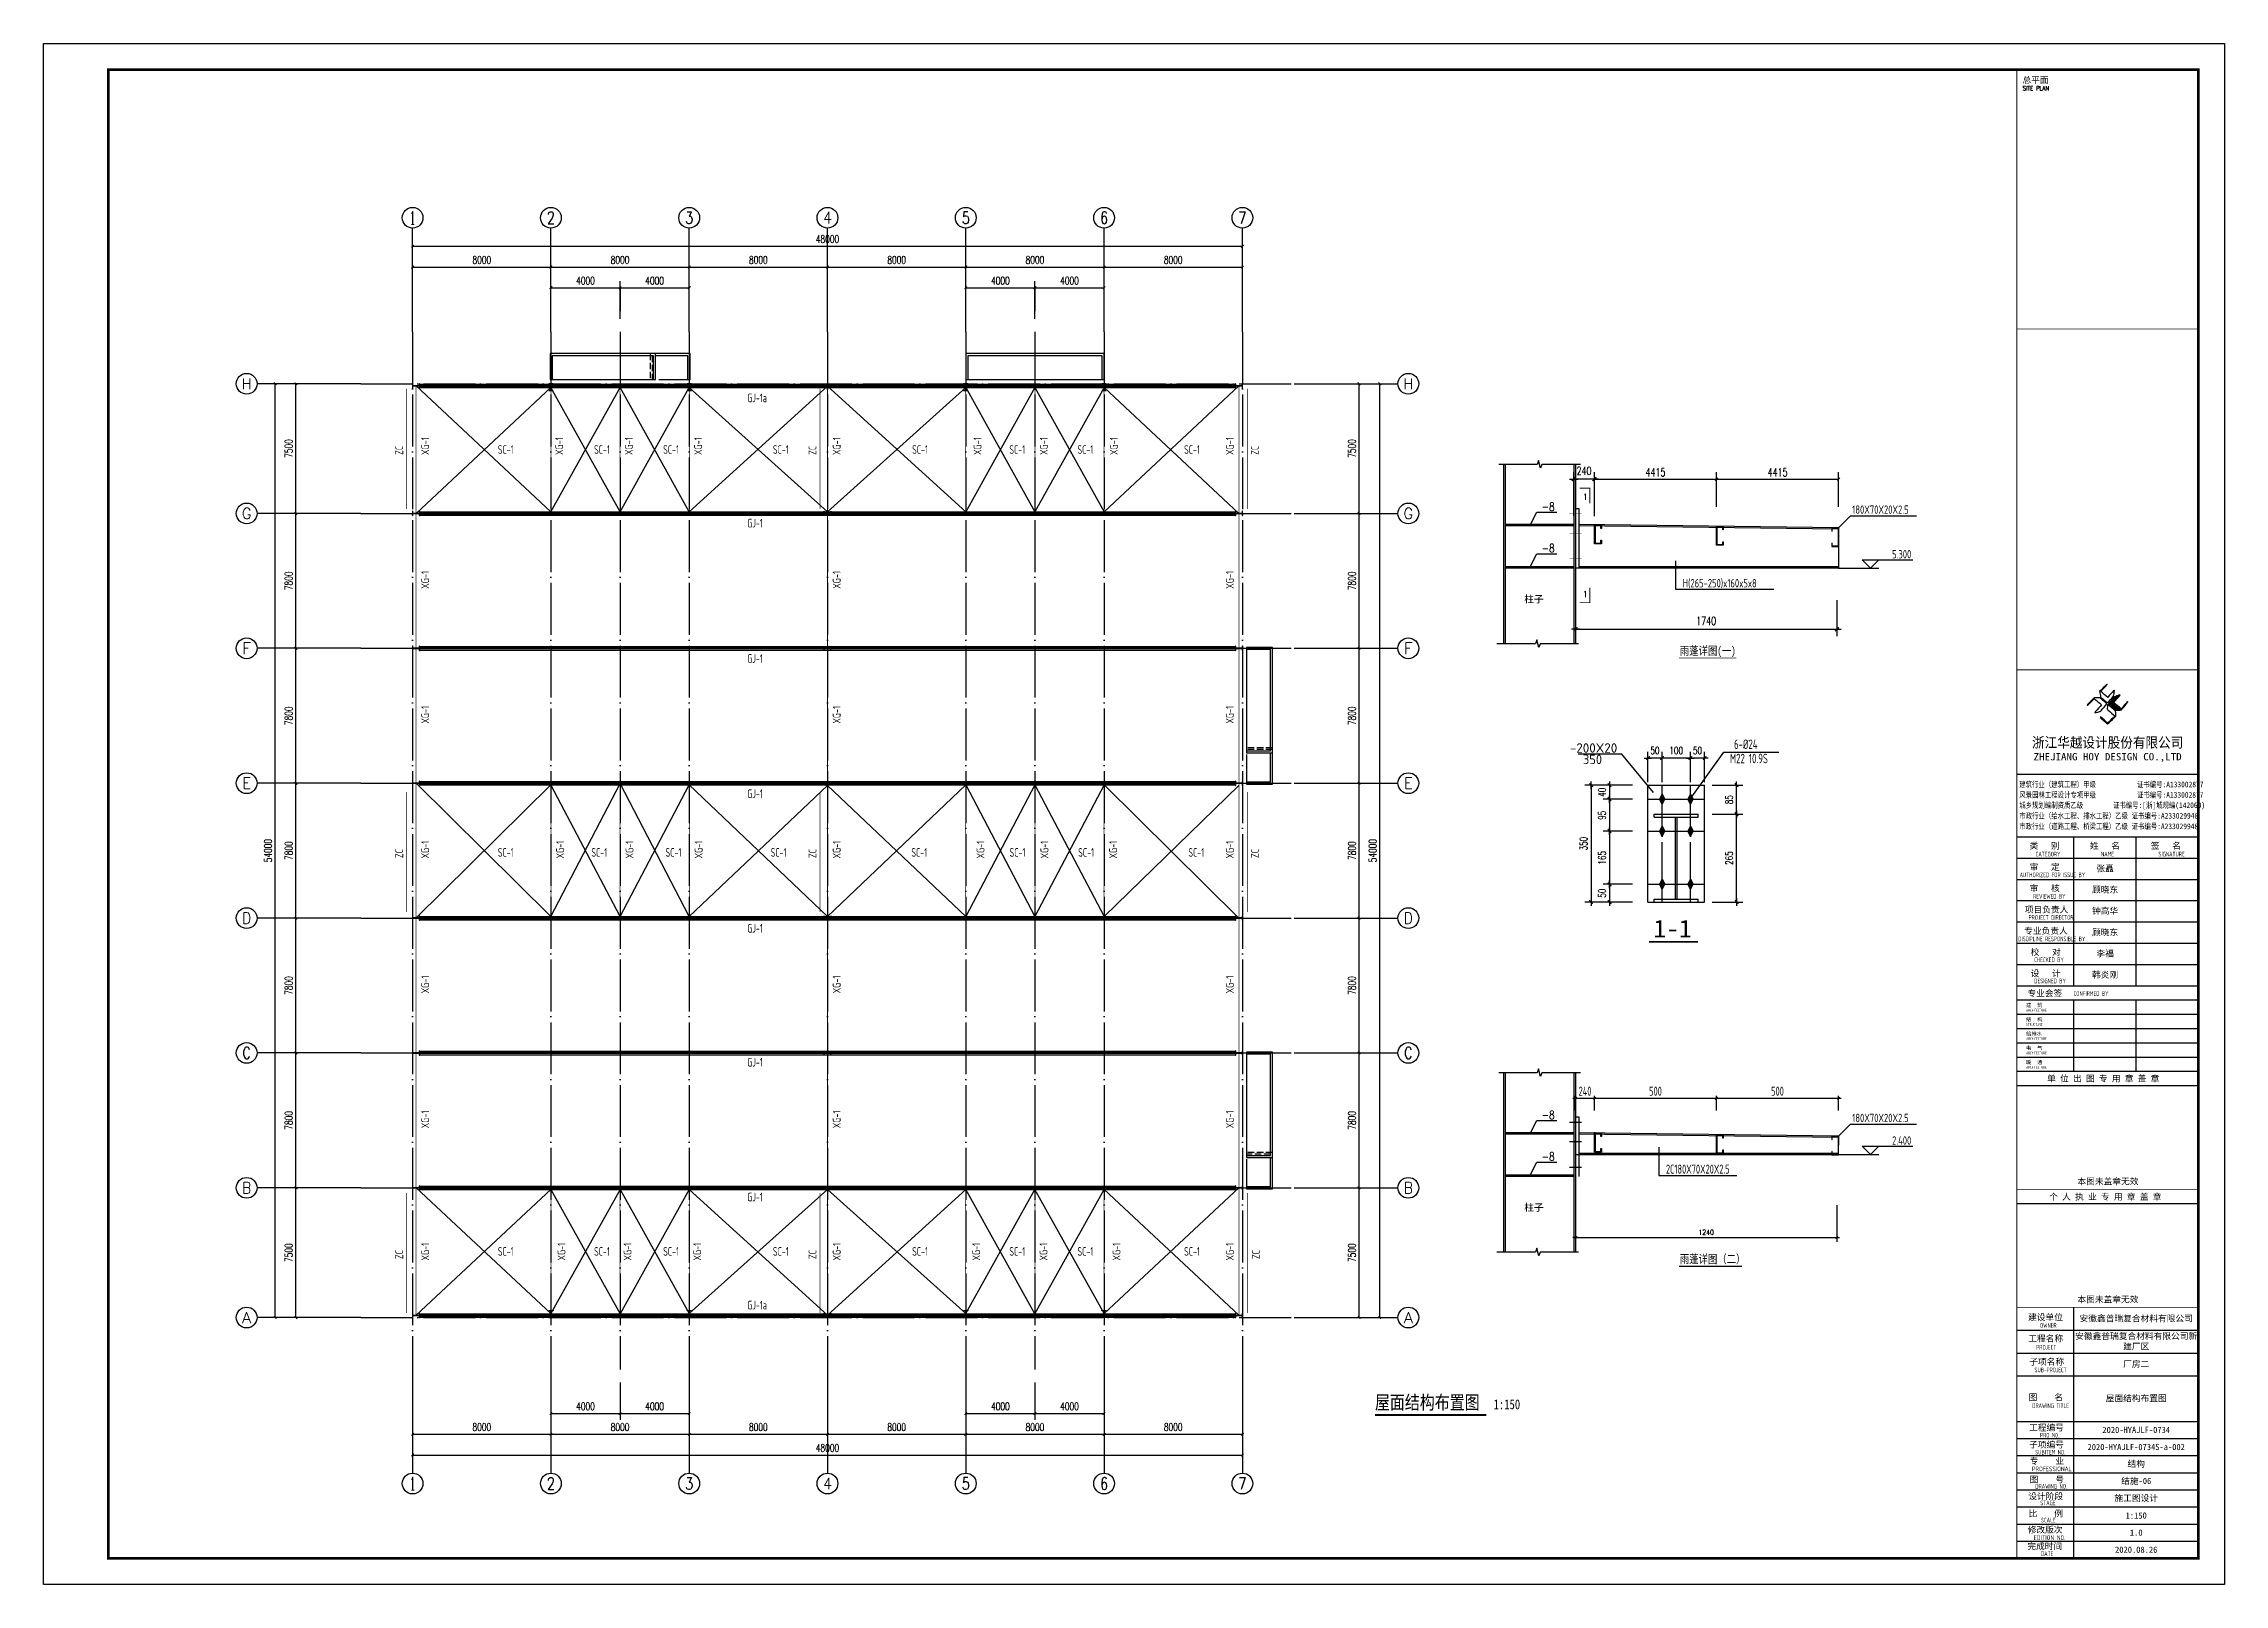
# Model space of a CAD drawing. Header units: millimetres. Extents: x 6950065 to 7140129, y 16284814 to 19754034.
# Drawn here: x 6955997 to 7082147, y 18500213 to 18589313 of the extents above; entities that cross this region are included whole.
import ezdxf
from ezdxf.enums import TextEntityAlignment as Align

# ---------------------------------------------------------------- set-up
doc = ezdxf.new("R2010")
doc.units = ezdxf.units.MM
doc.header["$LTSCALE"] = 1500
doc.header["$MEASUREMENT"] = 0
doc.linetypes.add('DASH', pattern=[0.35, 0.25, -0.1])
doc.linetypes.add('DOTE', pattern=[2.42, 2, -0.2, 0.02, -0.2])
doc.layers.get('Defpoints').update_dxf_attribs({"color": 1})
for name, color, linetype in [('3T_WOOD', 21, 'Continuous'), ('AXIS_TEXT', 7, 'Continuous'), ('AXIS_外部', 171, 'Continuous'), ('COLUMN', 2, 'Continuous'), ('C型钢', 6, 'Continuous'), ('dim', 7, 'Continuous'), ('DIM_ELEV', 3, 'Continuous'), ('DIM_SYMB', 165, 'Continuous'), ('DOTE', 250, 'DOTE'), ('OTHER', 7, 'Continuous'), ('PUB_DIM', 161, 'Continuous'), ('PUB_TEXT', 7, 'Continuous'), ('PUB_TITLE', 4, 'Continuous'), ('SURFACE', 6, 'Continuous'), ('THIN', 7, 'Continuous'), ('TK', 4, 'Continuous'), ('WINDOW', 140, 'Continuous')]:
    doc.layers.add(name, color=color, linetype=linetype)
doc.layers.add('尺寸标注', color=9, linetype='Continuous', lineweight=18)
doc.styles.add('-宋体', font='', dxfattribs={"width": 0.8})
doc.styles.add('_HZHT', font='txt.shx', dxfattribs={"bigfont": 'HZHT.shx'})
doc.styles.add('_TCH_AXIS', font='COMPLEX', dxfattribs={"bigfont": 'GBCBIG'})
doc.styles.add('_TCH_DIM_T3', font='SIMPLEX', dxfattribs={"width": 0.705882, "bigfont": 'GBCBIG'})
doc.styles.add('_TSSDENG', font='TSSDENG', dxfattribs={"width": 0.666667})
doc.styles.add('COMPLEX', font='COMPLEX')
doc.styles.add('DIM_FONT', font='SIMPLEX', dxfattribs={"width": 0.7, "bigfont": 'GBCBIG'})
doc.styles.add('HT', font='simhei.ttf', dxfattribs={"width": 0.7})
doc.styles.add('ROMANS', font='romans', dxfattribs={"width": 0.65, "height": 231.275})
doc.styles.add('TSSD_Dimension', font='Tssdeng.shx', dxfattribs={"width": 0.7, "bigfont": 'hztxt.shx'})
doc.styles.add('TSSD_REIN', font='tssdeng.shx', dxfattribs={"width": 0.7, "bigfont": 'tssdchn.shx'})
doc.styles.add('图签宋体', font='', dxfattribs={"height": 300})
doc.styles.add('图签黑体', font='simhei.ttf', dxfattribs={"height": 550})
doc.styles.add('宋体', font='', dxfattribs={"width": 0.8})
doc.styles.get('-宋体').set_extended_font_data('SimSun')
doc.styles.get('图签宋体').set_extended_font_data('NSimSun')
doc.styles.get('宋体').set_extended_font_data('SimSun')
doc.dimstyles.new('_TCH_ARCH&&100', dxfattribs={"dimtxt": 297.5, "dimasz": 100, "dimexe": 250, "dimexo": 300, "dimgap": 100, "dimtad": 1, "dimdec": 0, "dimzin": 0, "dimdsep": 46, "dimtxsty": '_TCH_DIM_T3', "dimblk": 'ARCHTICK', "dimcen": 0.09, "dimclrt": 7, "dimazin": 2, "dimtfac": 1, "dimtdec": 0, "dimtix": 1, "dimtmove": 2, "dimatfit": 3, "dimfxl": 0, "dimtolj": 1, "dimtzin": 0, "dimarcsym": 0})
doc.dimstyles.new('_TCH_ARCH&&150', dxfattribs={"dimtxt": 446.25, "dimasz": 150, "dimexe": 375, "dimexo": 450, "dimgap": 189.375, "dimtad": 1, "dimdec": 0, "dimzin": 0, "dimdsep": 46, "dimtxsty": '_TCH_DIM_T3', "dimblk": 'ARCHTICK', "dimcen": 0.09, "dimclrt": 7, "dimazin": 2, "dimtfac": 1, "dimtdec": 0, "dimtix": 1, "dimtmove": 2, "dimatfit": 3, "dimfxl": 0, "dimtolj": 1, "dimtzin": 0, "dimarcsym": 0})
doc.dimstyles.new('dimn', dxfattribs={"dimtxt": 300, "dimasz": 1, "dimexe": 250, "dimexo": 300, "dimgap": 150, "dimtad": 1, "dimdec": 0, "dimzin": 0, "dimdsep": 46, "dimtxsty": 'DIM_FONT', "dimblk": '_DIMX', "dimcen": 0, "dimdle": 100, "dimclrt": 7, "dimadec": 1, "dimazin": 0, "dimtfac": 1, "dimtdec": 0, "dimtix": 1, "dimtmove": 2, "dimatfit": 3, "dimldrblk": 'ARCHTICK', "dimfxl": 0, "dimtolj": 1, "dimtzin": 0, "dimarcsym": 0})
doc.dimstyles.new('TSSD_75_150', dxfattribs={"dimtxt": 525, "dimasz": 150, "dimexe": 150, "dimexo": 375, "dimgap": 150, "dimtad": 1, "dimdec": 0, "dimlfac": 0.5, "dimzin": 0, "dimdsep": 46, "dimtxsty": 'TSSD_Dimension', "dimblk": 'ARCHTICK', "dimblk1": 'ARCHTICK', "dimblk2": 'ARCHTICK', "dimcen": 0, "dimdle": 150, "dimclrt": 7, "dimadec": 0, "dimazin": 0, "dimtfac": 1, "dimtdec": 0, "dimtix": 1, "dimtmove": 2, "dimatfit": 3, "dimfxl": 0, "dimtolj": 1, "dimtzin": 0, "dimarcsym": 0})

msp = doc.modelspace()

# ---------------------------------------------------------------- texts
at = {"layer": 'DIM_SYMB', "color": 7, "style": '宋体', "width": 0.8}
for s, height, p in [('屋面结构布置图', 793.04, (7033009.1, 18510340.8)), ('1:150', 566.46, (7039870, 18510340.8))]:
    msp.add_text(s, height=height, dxfattribs=at).set_placement(p)
at = {"layer": 'PUB_TEXT'}
for s, height, style, width, p in [('GJ-1a', 500, 'TSSD_Dimension', 0.7, (6996701.7, 18568576.5)), ('SC-1', 500, 'TSSD_Dimension', 0.7, (6982270.4, 18565590.3)), ('SC-1', 500, 'TSSD_Dimension', 0.7, (6987838.8, 18565590.3)), ('SC-1', 500, 'TSSD_Dimension', 0.7, (6991834, 18565590.3)), ('SC-1', 500, 'TSSD_Dimension', 0.7, (6998184.7, 18565590.3)), ('SC-1', 500, 'TSSD_Dimension', 0.7, (7006238.1, 18565590.3)), ('SC-1', 500, 'TSSD_Dimension', 0.7, (7011862.5, 18565590.3)), ('SC-1', 500, 'TSSD_Dimension', 0.7, (7015801.5, 18565590.3)), ('SC-1', 500, 'TSSD_Dimension', 0.7, (7021969.5, 18565590.3)), ('GJ-1', 500, 'TSSD_Dimension', 0.7, (6996701.7, 18561331.5)), ('GJ-1', 500, 'TSSD_Dimension', 0.7, (6996701.7, 18553504.5)), ('GJ-1', 500, 'TSSD_Dimension', 0.7, (6996701.7, 18545684.3)), ('SC-1', 500, 'TSSD_Dimension', 0.7, (6982270.4, 18542291.2)), ('SC-1', 500, 'TSSD_Dimension', 0.7, (6987683.2, 18542291.2)), ('SC-1', 500, 'TSSD_Dimension', 0.7, (6991972.5, 18542291.2)), ('SC-1', 500, 'TSSD_Dimension', 0.7, (6998056.8, 18542291.2)), ('SC-1', 500, 'TSSD_Dimension', 0.7, (7006194.3, 18542291.2)), ('SC-1', 500, 'TSSD_Dimension', 0.7, (7011873.6, 18542291.2)), ('SC-1', 500, 'TSSD_Dimension', 0.7, (7015843.6, 18542291.2)), ('SC-1', 500, 'TSSD_Dimension', 0.7, (7022218.4, 18542291.2)), ('GJ-1', 500, 'TSSD_Dimension', 0.7, (6996701.7, 18537901)), ('GJ-1', 500, 'TSSD_Dimension', 0.7, (6996701.7, 18530156.6)), ('-8', 482.56, '_HZHT', 0.8, (7042646.6, 18527116.9)), ('-8', 482.56, '_HZHT', 0.8, (7042646.6, 18524719.1)), ('GJ-1', 500, 'TSSD_Dimension', 0.7, (6996701.7, 18522363)), ('SC-1', 500, 'TSSD_Dimension', 0.7, (6982270.4, 18519217.2)), ('SC-1', 500, 'TSSD_Dimension', 0.7, (6987838.8, 18519217.2)), ('SC-1', 500, 'TSSD_Dimension', 0.7, (6991834, 18519217.2)), ('SC-1', 500, 'TSSD_Dimension', 0.7, (6998184.7, 18519217.2)), ('SC-1', 500, 'TSSD_Dimension', 0.7, (7006238.1, 18519217.2)), ('SC-1', 500, 'TSSD_Dimension', 0.7, (7011862.5, 18519217.2)), ('SC-1', 500, 'TSSD_Dimension', 0.7, (7015801.5, 18519217.2)), ('SC-1', 500, 'TSSD_Dimension', 0.7, (7021969.5, 18519217.2)), ('雨蓬详图（二）', 483.84, '-宋体', 0.8, (7050646.1, 18518782.7, 302.9)), ('GJ-1a', 500, 'TSSD_Dimension', 0.7, (6996701.7, 18516114.2))]:
    msp.add_text(s, height=height, dxfattribs=dict(at, style=style, width=width)).set_placement(p)
at = {"layer": 'PUB_TEXT', "style": 'TSSD_Dimension', "width": 0.7}
for s, p in [('ZC', (6976796.5, 18565527.2)), ('XG-1', (6978294.6, 18565527.2)), ('XG-1', (6986049.4, 18565527.2)), ('XG-1', (6990079.2, 18565527.2)), ('XG-1', (6994079.2, 18565527.2)), ('ZC', (7000703.1, 18565527.2)), ('XG-1', (7002098.8, 18565527.2)), ('XG-1', (7010244.4, 18565527.2)), ('XG-1', (7014079.2, 18565527.2)), ('XG-1', (7018135.6, 18565527.2)), ('XG-1', (7024842, 18565527.2)), ('ZC', (7026287.3, 18565527.2)), ('XG-1', (6978294.6, 18557790.8)), ('XG-1', (7002098.8, 18557790.8)), ('XG-1', (7024842, 18557790.8)), ('XG-1', (6978294.6, 18549990.8)), ('XG-1', (7002098.8, 18549990.8)), ('XG-1', (7024842, 18549990.8)), ('XG-1', (6978294.6, 18542190.8)), ('XG-1', (6986096, 18542190.8)), ('XG-1', (6990113.4, 18542190.8)), ('XG-1', (6994113.4, 18542190.8)), ('XG-1', (7002098.8, 18542190.8)), ('XG-1', (7010417.1, 18542190.8)), ('XG-1', (7014113.4, 18542190.8)), ('XG-1', (7018085.6, 18542190.8)), ('XG-1', (7024842, 18542190.8)), ('ZC', (6976796.5, 18542213.3)), ('ZC', (7000703.1, 18542213.3)), ('ZC', (7026288.5, 18542213.3)), ('XG-1', (6978294.6, 18534390.8)), ('XG-1', (7002098.8, 18534390.8)), ('XG-1', (7024842, 18534390.8)), ('XG-1', (6978294.6, 18526590.8)), ('XG-1', (7002098.8, 18526590.8)), ('XG-1', (7024842, 18526590.8)), ('ZC', (6976796.5, 18519023)), ('XG-1', (6978294.6, 18518940.8)), ('XG-1', (6986175.4, 18518940.8)), ('XG-1', (6990001.6, 18518940.8)), ('XG-1', (6994028.2, 18518940.8)), ('ZC', (7000703.1, 18519023)), ('XG-1', (7002098.8, 18518940.8)), ('XG-1', (7010169.5, 18518940.8)), ('XG-1', (7014059.3, 18518940.8)), ('XG-1', (7018282.9, 18518940.8)), ('XG-1', (7024842, 18518940.8)), ('ZC', (7026346.2, 18519023))]:
    msp.add_text(s, height=450, rotation=90, dxfattribs=at).set_placement(p)
at = {"layer": 'PUB_TEXT', "color": 1, "style": 'TSSD_REIN', "width": 0.7}
msp.add_text('2C180X70X20X2.5', height=525, dxfattribs=at).set_placement((7049845.3, 18523963.2))
at = {"layer": 'PUB_TEXT', "style": '-宋体'}
msp.add_text('柱子', height=403.2, dxfattribs=at).set_placement((7041643.8, 18521805.5))
at = {"layer": '尺寸标注', "color": 7, "style": '_TSSDENG', "width": 0.77768}
msp.add_text('180X70X20X2.5', height=482.56, dxfattribs=at).set_placement((7060620.8, 18526945.7))
msp.add_text('2.400', height=482.56, dxfattribs=at).set_placement((7064034.7, 18525495.1), align=Align.BOTTOM_RIGHT)

# ---------------------------------------------------------------- blocks, each defined once
blk = doc.blocks.new('A$C3ACC4A1C')
at = {"layer": 'COLUMN'}
h = blk.add_hatch(color=256, dxfattribs=at)
h.paths.add_polyline_path([(125, 400), (0, 400), (0, 388), (120, 388), (120, 200), (125, 200)])
h.paths.add_polyline_path([(250, 400), (125, 400), (125, 200), (130, 200), (130, 388), (250, 388)])
h.paths.add_polyline_path([(250, 12), (130, 12), (130, 200), (125, 200), (125, 0), (250, 0)])
h.paths.add_polyline_path([(125, 200), (120, 200), (120, 12), (0, 12), (0, 0), (125, 0)])
blk.add_lwpolyline([(0, 0), (0, 12), (120, 12), (120, 388), (0, 388), (0, 400), (250, 400), (250, 388), (130, 388), (130, 12), (250, 12), (250, 0)], close=True, dxfattribs=at)
blk = doc.blocks.new('fghgjhjkh')
at = {"color": 35, "linetype": 'ByBlock', "ltscale": 3}
for p, q in [((5065372, 18794990), (5112572, 18794990)), ((5065372, 18794910), (5112572, 18794910)), ((5065372, 18794870), (5112572, 18794870)), ((5065372, 18794790), (5112572, 18794790))]:
    blk.add_line(p, q, dxfattribs=at)
for points in [[(5065372, 18794990), (5065372, 18794790)], [(5112572, 18794990), (5112572, 18794790)]]:
    blk.add_lwpolyline(points, dxfattribs=at)
blk = doc.blocks.new('_ArchTick')
at = {"color": 0, "linetype": 'ByBlock', "const_width": 0.4}
blk.add_lwpolyline([(-0.5, -0.5), (0.5, 0.5)], dxfattribs=at)
blk = doc.blocks.new('*D6')
at = {"layer": 'Defpoints', "color": 0}
for p in [(6989342, 18575194), (6985342, 18572943), (6989342, 18572943)]:
    blk.add_point(p, dxfattribs=at)
at = {"layer": 'DIM_ELEV', "color": 0, "lineweight": -2}
for p, q in [((6985342, 18573393), (6985342, 18575569)), ((6985342, 18575194), (6989342, 18575194)), ((6989342, 18573393), (6989342, 18575569))]:
    blk.add_line(p, q, dxfattribs=at)
at = {"layer": 'DIM_ELEV', "color": 0, "lineweight": -2, "xscale": 150, "yscale": 150, "zscale": 150, "rotation": 180}
blk.add_blockref('_ArchTick', (6985342, 18575194), dxfattribs=at)
at = {"layer": 'DIM_ELEV', "color": 0, "lineweight": -2, "xscale": 150, "yscale": 150, "zscale": 150}
blk.add_blockref('_ArchTick', (6989342, 18575194), dxfattribs=at)
at = {"layer": 'DIM_ELEV', "color": 7, "insert": (6987342, 18575607), "char_height": 446.2, "attachment_point": 5, "style": '_TCH_DIM_T3'}
blk.add_mtext('\\A1;4000', dxfattribs=at)
blk = doc.blocks.new('*D7')
at = {"layer": 'Defpoints', "color": 0}
for p in [(6993342, 18575194), (6989342, 18572943), (6993342, 18572943)]:
    blk.add_point(p, dxfattribs=at)
at = {"layer": 'DIM_ELEV', "color": 0, "lineweight": -2}
for p, q in [((6989342, 18573393), (6989342, 18575569)), ((6989342, 18575194), (6993342, 18575194)), ((6993342, 18573393), (6993342, 18575569))]:
    blk.add_line(p, q, dxfattribs=at)
at = {"layer": 'DIM_ELEV', "color": 0, "lineweight": -2, "xscale": 150, "yscale": 150, "zscale": 150, "rotation": 180}
blk.add_blockref('_ArchTick', (6989342, 18575194), dxfattribs=at)
at = {"layer": 'DIM_ELEV', "color": 0, "lineweight": -2, "xscale": 150, "yscale": 150, "zscale": 150}
blk.add_blockref('_ArchTick', (6993342, 18575194), dxfattribs=at)
at = {"layer": 'DIM_ELEV', "color": 7, "insert": (6991342, 18575607), "char_height": 446.2, "attachment_point": 5, "style": '_TCH_DIM_T3'}
blk.add_mtext('\\A1;4000', dxfattribs=at)
blk = doc.blocks.new('*D8')
at = {"layer": 'Defpoints', "color": 0}
for p in [(7013342, 18575194), (7009342, 18572943), (7013342, 18572943)]:
    blk.add_point(p, dxfattribs=at)
at = {"layer": 'DIM_ELEV', "color": 0, "lineweight": -2}
for p, q in [((7009342, 18573393), (7009342, 18575569)), ((7009342, 18575194), (7013342, 18575194)), ((7013342, 18573393), (7013342, 18575569))]:
    blk.add_line(p, q, dxfattribs=at)
at = {"layer": 'DIM_ELEV', "color": 0, "lineweight": -2, "xscale": 150, "yscale": 150, "zscale": 150, "rotation": 180}
blk.add_blockref('_ArchTick', (7009342, 18575194), dxfattribs=at)
at = {"layer": 'DIM_ELEV', "color": 0, "lineweight": -2, "xscale": 150, "yscale": 150, "zscale": 150}
blk.add_blockref('_ArchTick', (7013342, 18575194), dxfattribs=at)
at = {"layer": 'DIM_ELEV', "color": 7, "insert": (7011342, 18575607), "char_height": 446.2, "attachment_point": 5, "style": '_TCH_DIM_T3'}
blk.add_mtext('\\A1;4000', dxfattribs=at)
blk = doc.blocks.new('*D9')
at = {"layer": 'Defpoints', "color": 0}
for p in [(7017342, 18575194), (7013342, 18572943), (7017342, 18572943)]:
    blk.add_point(p, dxfattribs=at)
at = {"layer": 'DIM_ELEV', "color": 0, "lineweight": -2}
for p, q in [((7013342, 18573393), (7013342, 18575569)), ((7013342, 18575194), (7017342, 18575194)), ((7017342, 18573393), (7017342, 18575569))]:
    blk.add_line(p, q, dxfattribs=at)
at = {"layer": 'DIM_ELEV', "color": 0, "lineweight": -2, "xscale": 150, "yscale": 150, "zscale": 150, "rotation": 180}
blk.add_blockref('_ArchTick', (7013342, 18575194), dxfattribs=at)
at = {"layer": 'DIM_ELEV', "color": 0, "lineweight": -2, "xscale": 150, "yscale": 150, "zscale": 150}
blk.add_blockref('_ArchTick', (7017342, 18575194), dxfattribs=at)
at = {"layer": 'DIM_ELEV', "color": 7, "insert": (7015342, 18575607), "char_height": 446.2, "attachment_point": 5, "style": '_TCH_DIM_T3'}
blk.add_mtext('\\A1;4000', dxfattribs=at)
blk = doc.blocks.new('*D12')
at = {"layer": 'Defpoints', "color": 0}
for p in [(6985342, 18512345), (6989342, 18512345), (6989342, 18510094)]:
    blk.add_point(p, dxfattribs=at)
at = {"layer": 'DIM_ELEV', "color": 0, "lineweight": -2}
for p, q in [((6985342, 18511895), (6985342, 18509719)), ((6989342, 18511895), (6989342, 18509719)), ((6985342, 18510094), (6989342, 18510094))]:
    blk.add_line(p, q, dxfattribs=at)
at = {"layer": 'DIM_ELEV', "color": 0, "lineweight": -2, "xscale": 150, "yscale": 150, "zscale": 150, "rotation": 180}
blk.add_blockref('_ArchTick', (6985342, 18510094), dxfattribs=at)
at = {"layer": 'DIM_ELEV', "color": 0, "lineweight": -2, "xscale": 150, "yscale": 150, "zscale": 150}
blk.add_blockref('_ArchTick', (6989342, 18510094), dxfattribs=at)
at = {"layer": 'DIM_ELEV', "color": 7, "insert": (6987342, 18510507), "char_height": 446.2, "attachment_point": 5, "style": '_TCH_DIM_T3'}
blk.add_mtext('\\A1;4000', dxfattribs=at)
blk = doc.blocks.new('*D13')
at = {"layer": 'Defpoints', "color": 0}
for p in [(6989342, 18512345), (6993342, 18512345), (6993342, 18510094)]:
    blk.add_point(p, dxfattribs=at)
at = {"layer": 'DIM_ELEV', "color": 0, "lineweight": -2}
for p, q in [((6989342, 18511895), (6989342, 18509719)), ((6993342, 18511895), (6993342, 18509719)), ((6989342, 18510094), (6993342, 18510094))]:
    blk.add_line(p, q, dxfattribs=at)
at = {"layer": 'DIM_ELEV', "color": 0, "lineweight": -2, "xscale": 150, "yscale": 150, "zscale": 150, "rotation": 180}
blk.add_blockref('_ArchTick', (6989342, 18510094), dxfattribs=at)
at = {"layer": 'DIM_ELEV', "color": 0, "lineweight": -2, "xscale": 150, "yscale": 150, "zscale": 150}
blk.add_blockref('_ArchTick', (6993342, 18510094), dxfattribs=at)
at = {"layer": 'DIM_ELEV', "color": 7, "insert": (6991342, 18510507), "char_height": 446.2, "attachment_point": 5, "style": '_TCH_DIM_T3'}
blk.add_mtext('\\A1;4000', dxfattribs=at)
blk = doc.blocks.new('*D10')
at = {"layer": 'Defpoints', "color": 0}
for p in [(7009342, 18512345), (7013342, 18512345), (7013342, 18510094)]:
    blk.add_point(p, dxfattribs=at)
at = {"layer": 'DIM_ELEV', "color": 0, "lineweight": -2}
for p, q in [((7009342, 18511895), (7009342, 18509719)), ((7013342, 18511895), (7013342, 18509719)), ((7009342, 18510094), (7013342, 18510094))]:
    blk.add_line(p, q, dxfattribs=at)
at = {"layer": 'DIM_ELEV', "color": 0, "lineweight": -2, "xscale": 150, "yscale": 150, "zscale": 150, "rotation": 180}
blk.add_blockref('_ArchTick', (7009342, 18510094), dxfattribs=at)
at = {"layer": 'DIM_ELEV', "color": 0, "lineweight": -2, "xscale": 150, "yscale": 150, "zscale": 150}
blk.add_blockref('_ArchTick', (7013342, 18510094), dxfattribs=at)
at = {"layer": 'DIM_ELEV', "color": 7, "insert": (7011342, 18510507), "char_height": 446.2, "attachment_point": 5, "style": '_TCH_DIM_T3'}
blk.add_mtext('\\A1;4000', dxfattribs=at)
blk = doc.blocks.new('*D11')
at = {"layer": 'Defpoints', "color": 0}
for p in [(7013342, 18512345), (7017342, 18512345), (7017342, 18510094)]:
    blk.add_point(p, dxfattribs=at)
at = {"layer": 'DIM_ELEV', "color": 0, "lineweight": -2}
for p, q in [((7013342, 18511895), (7013342, 18509719)), ((7017342, 18511895), (7017342, 18509719)), ((7013342, 18510094), (7017342, 18510094))]:
    blk.add_line(p, q, dxfattribs=at)
at = {"layer": 'DIM_ELEV', "color": 0, "lineweight": -2, "xscale": 150, "yscale": 150, "zscale": 150, "rotation": 180}
blk.add_blockref('_ArchTick', (7013342, 18510094), dxfattribs=at)
at = {"layer": 'DIM_ELEV', "color": 0, "lineweight": -2, "xscale": 150, "yscale": 150, "zscale": 150}
blk.add_blockref('_ArchTick', (7017342, 18510094), dxfattribs=at)
at = {"layer": 'DIM_ELEV', "color": 7, "insert": (7015342, 18510507), "char_height": 446.2, "attachment_point": 5, "style": '_TCH_DIM_T3'}
blk.add_mtext('\\A1;4000', dxfattribs=at)
blk = doc.blocks.new('_DIMX')
blk.add_line((-150, 0), (150, 0))
at = {"const_width": 50}
blk.add_lwpolyline([(-70, -70), (70, 70)], dxfattribs=at)
blk = doc.blocks.new('*D1443')
at = {"layer": 'Defpoints', "color": 0}
for p in [(324000, -260420), (324000, -262063), (324747, -262063)]:
    blk.add_point(p, dxfattribs=at)
at = {"layer": 'PUB_DIM', "color": 0, "lineweight": -2}
for p, q in [((324000, -261763), (324000, -260170)), ((324747, -261763), (324747, -260170)), ((323999, -260420), (323998, -260420)), ((324747, -260420), (324000, -260420)), ((324748, -260420), (324749, -260420))]:
    blk.add_line(p, q, dxfattribs=at)
blk.add_blockref('_DIMX', (324000, -260420), dxfattribs=at)
at = {"layer": 'PUB_DIM', "color": 0, "lineweight": -2, "rotation": 180}
blk.add_blockref('_DIMX', (324747, -260420), dxfattribs=at)
at = {"layer": 'PUB_DIM', "color": 7, "insert": (324373, -260120), "char_height": 300, "attachment_point": 5, "style": 'DIM_FONT'}
blk.add_mtext('\\A1;240', dxfattribs=at)
blk = doc.blocks.new('*D1663')
at = {"layer": 'Defpoints', "color": 0}
for p in [(329161, -260420), (324747, -261717), (329161, -261717)]:
    blk.add_point(p, dxfattribs=at)
at = {"layer": 'PUB_DIM', "color": 0, "lineweight": -2}
for p, q in [((324747, -261417), (324747, -260170)), ((329161, -261417), (329161, -260170)), ((324747, -260420), (329161, -260420))]:
    blk.add_line(p, q, dxfattribs=at)
at = {"layer": 'PUB_DIM', "color": 0, "lineweight": -2, "xscale": 100, "yscale": 100, "zscale": 100, "rotation": 180}
blk.add_blockref('_ArchTick', (324747, -260420), dxfattribs=at)
at = {"layer": 'PUB_DIM', "color": 0, "lineweight": -2, "xscale": 100, "yscale": 100, "zscale": 100}
blk.add_blockref('_ArchTick', (329161, -260420), dxfattribs=at)
at = {"layer": 'PUB_DIM', "color": 7, "insert": (326954, -260172), "char_height": 297.5, "attachment_point": 5, "style": '_TCH_DIM_T3'}
blk.add_mtext('\\A1;4415', dxfattribs=at)
blk = doc.blocks.new('*D1664')
at = {"layer": 'Defpoints', "color": 0}
for p in [(333576, -260420), (329161, -261717), (333576, -261717)]:
    blk.add_point(p, dxfattribs=at)
at = {"layer": 'PUB_DIM', "color": 0, "lineweight": -2}
for p, q in [((329161, -261417), (329161, -260170)), ((333576, -261417), (333576, -260170)), ((329161, -260420), (333576, -260420))]:
    blk.add_line(p, q, dxfattribs=at)
at = {"layer": 'PUB_DIM', "color": 0, "lineweight": -2, "xscale": 100, "yscale": 100, "zscale": 100, "rotation": 180}
blk.add_blockref('_ArchTick', (329161, -260420), dxfattribs=at)
at = {"layer": 'PUB_DIM', "color": 0, "lineweight": -2, "xscale": 100, "yscale": 100, "zscale": 100}
blk.add_blockref('_ArchTick', (333576, -260420), dxfattribs=at)
at = {"layer": 'PUB_DIM', "color": 7, "insert": (331369, -260172), "char_height": 297.5, "attachment_point": 5, "style": '_TCH_DIM_T3'}
blk.add_mtext('\\A1;4415', dxfattribs=at)
blk = doc.blocks.new('*D28')
at = {"layer": 'Defpoints', "color": 0}
for p in [(3164519, -11337), (3162244, -17184), (3164519, -17184)]:
    blk.add_point(p, dxfattribs=at)
at = {"layer": 'PUB_DIM', "color": 0, "lineweight": -2}
for p, q in [((3164144, -11337), (3161932, -11337)), ((3162244, -11338), (3162244, -17183)), ((3164144, -17184), (3161932, -17184))]:
    blk.add_line(p, q, dxfattribs=at)
at = {"layer": 'PUB_DIM', "color": 0, "lineweight": -2, "xscale": 1.25, "yscale": 1.25, "zscale": 1.25}
for p, rotation in [((3162244, -11337), 90), ((3162244, -17184), 270)]:
    blk.add_blockref('_DIMX', p, dxfattribs=dict(at, rotation=rotation))
at = {"layer": 'PUB_DIM', "color": 7, "insert": (3161869, -14260), "char_height": 375, "attachment_point": 5, "rotation": 90, "style": 'DIM_FONT'}
blk.add_mtext('\\A1;350', dxfattribs=at)
blk = doc.blocks.new('*D29')
at = {"layer": 'Defpoints', "color": 0}
for p in [(3164692, -11337), (3163165, -12045), (3164692, -12045)]:
    blk.add_point(p, dxfattribs=at)
at = {"layer": 'PUB_DIM', "color": 0, "lineweight": -2}
for p, q in [((3164317, -11337), (3162853, -11337)), ((3163165, -11335), (3163165, -11334)), ((3163165, -11337), (3163165, -12045)), ((3164317, -12045), (3162853, -12045)), ((3163165, -12047), (3163165, -12048))]:
    blk.add_line(p, q, dxfattribs=at)
at = {"layer": 'PUB_DIM', "color": 0, "lineweight": -2, "xscale": 1.25, "yscale": 1.25, "zscale": 1.25}
for p, rotation in [((3163165, -11337), 270), ((3163165, -12045), 90)]:
    blk.add_blockref('_DIMX', p, dxfattribs=dict(at, rotation=rotation))
at = {"layer": 'PUB_DIM', "color": 7, "insert": (3162790, -11691), "char_height": 375, "attachment_point": 5, "rotation": 90, "style": 'DIM_FONT'}
blk.add_mtext('\\A1;40', dxfattribs=at)
blk = doc.blocks.new('*D30')
at = {"layer": 'Defpoints', "color": 0}
for p in [(3164692, -12045), (3163165, -13640), (3164692, -13640)]:
    blk.add_point(p, dxfattribs=at)
at = {"layer": 'PUB_DIM', "color": 0, "lineweight": -2}
for p, q in [((3164317, -12045), (3162853, -12045)), ((3163165, -12047), (3163165, -13639)), ((3164317, -13640), (3162853, -13640))]:
    blk.add_line(p, q, dxfattribs=at)
at = {"layer": 'PUB_DIM', "color": 0, "lineweight": -2, "xscale": 1.25, "yscale": 1.25, "zscale": 1.25}
for p, rotation in [((3163165, -12045), 90), ((3163165, -13640), 270)]:
    blk.add_blockref('_DIMX', p, dxfattribs=dict(at, rotation=rotation))
at = {"layer": 'PUB_DIM', "color": 7, "insert": (3162790, -12843), "char_height": 375, "attachment_point": 5, "rotation": 90, "style": 'DIM_FONT'}
blk.add_mtext('\\A1;95', dxfattribs=at)
blk = doc.blocks.new('*D31')
at = {"layer": 'Defpoints', "color": 0}
for p in [(3164692, -16298), (3163165, -17184), (3164692, -17184)]:
    blk.add_point(p, dxfattribs=at)
at = {"layer": 'PUB_DIM', "color": 0, "lineweight": -2}
for p, q in [((3164317, -16298), (3162853, -16298)), ((3163165, -16299), (3163165, -17183)), ((3164317, -17184), (3162853, -17184))]:
    blk.add_line(p, q, dxfattribs=at)
at = {"layer": 'PUB_DIM', "color": 0, "lineweight": -2, "xscale": 1.25, "yscale": 1.25, "zscale": 1.25}
for p, rotation in [((3163165, -16298), 90), ((3163165, -17184), 270)]:
    blk.add_blockref('_DIMX', p, dxfattribs=dict(at, rotation=rotation))
at = {"layer": 'PUB_DIM', "color": 7, "insert": (3162790, -16741), "char_height": 375, "attachment_point": 5, "rotation": 90, "style": 'DIM_FONT'}
blk.add_mtext('\\A1;50', dxfattribs=at)
blk = doc.blocks.new('*D32')
at = {"layer": 'Defpoints', "color": 0}
for p in [(3164692, -13640), (3163165, -16298), (3164692, -16298)]:
    blk.add_point(p, dxfattribs=at)
at = {"layer": 'PUB_DIM', "color": 0, "lineweight": -2}
for p, q in [((3164317, -13640), (3162853, -13640)), ((3163165, -13641), (3163165, -16297)), ((3164317, -16298), (3162853, -16298))]:
    blk.add_line(p, q, dxfattribs=at)
at = {"layer": 'PUB_DIM', "color": 0, "lineweight": -2, "xscale": 1.25, "yscale": 1.25, "zscale": 1.25}
for p, rotation in [((3163165, -13640), 90), ((3163165, -16298), 270)]:
    blk.add_blockref('_DIMX', p, dxfattribs=dict(at, rotation=rotation))
at = {"layer": 'PUB_DIM', "color": 7, "insert": (3162790, -14969), "char_height": 375, "attachment_point": 5, "rotation": 90, "style": 'DIM_FONT'}
blk.add_mtext('\\A1;165', dxfattribs=at)
blk = doc.blocks.new('*D33')
at = {"layer": 'Defpoints', "color": 0}
for p in [(3167212, -9980), (3167212, -11561), (3167921, -11561)]:
    blk.add_point(p, dxfattribs=at)
at = {"layer": 'PUB_DIM', "color": 0, "lineweight": -2}
for p, q in [((3167212, -11186), (3167212, -9668)), ((3167921, -11186), (3167921, -9668)), ((3167211, -9980), (3167210, -9980)), ((3167921, -9980), (3167212, -9980)), ((3167922, -9980), (3167924, -9980))]:
    blk.add_line(p, q, dxfattribs=at)
at = {"layer": 'PUB_DIM', "color": 0, "lineweight": -2, "xscale": 1.25, "yscale": 1.25, "zscale": 1.25}
blk.add_blockref('_DIMX', (3167212, -9980), dxfattribs=at)
at = {"layer": 'PUB_DIM', "color": 0, "lineweight": -2, "xscale": 1.25, "yscale": 1.25, "zscale": 1.25, "rotation": 180}
blk.add_blockref('_DIMX', (3167921, -9980), dxfattribs=at)
at = {"layer": 'PUB_DIM', "color": 7, "insert": (3167567, -9605), "char_height": 375, "attachment_point": 5, "style": 'DIM_FONT'}
blk.add_mtext('\\A1;50', dxfattribs=at)
blk = doc.blocks.new('*D34')
at = {"layer": 'Defpoints', "color": 0}
for p in [(3165795, -9980), (3165795, -11561), (3167212, -11561)]:
    blk.add_point(p, dxfattribs=at)
at = {"layer": 'PUB_DIM', "color": 0, "lineweight": -2}
for p, q in [((3165795, -11186), (3165795, -9668)), ((3167212, -11186), (3167212, -9668)), ((3167211, -9980), (3165796, -9980))]:
    blk.add_line(p, q, dxfattribs=at)
at = {"layer": 'PUB_DIM', "color": 0, "lineweight": -2, "xscale": 1.25, "yscale": 1.25, "zscale": 1.25, "rotation": 180}
blk.add_blockref('_DIMX', (3165795, -9980), dxfattribs=at)
at = {"layer": 'PUB_DIM', "color": 0, "lineweight": -2, "xscale": 1.25, "yscale": 1.25, "zscale": 1.25}
blk.add_blockref('_DIMX', (3167212, -9980), dxfattribs=at)
at = {"layer": 'PUB_DIM', "color": 7, "insert": (3166504, -9605), "char_height": 375, "attachment_point": 5, "style": 'DIM_FONT'}
blk.add_mtext('\\A1;100', dxfattribs=at)
blk = doc.blocks.new('*D35')
at = {"layer": 'Defpoints', "color": 0}
for p in [(3165086, -9980), (3165086, -11561), (3165795, -11561)]:
    blk.add_point(p, dxfattribs=at)
at = {"layer": 'PUB_DIM', "color": 0, "lineweight": -2}
for p, q in [((3165086, -11186), (3165086, -9668)), ((3165795, -11186), (3165795, -9668)), ((3165085, -9980), (3165084, -9980)), ((3165795, -9980), (3165086, -9980)), ((3165796, -9980), (3165797, -9980))]:
    blk.add_line(p, q, dxfattribs=at)
at = {"layer": 'PUB_DIM', "color": 0, "lineweight": -2, "xscale": 1.25, "yscale": 1.25, "zscale": 1.25}
blk.add_blockref('_DIMX', (3165086, -9980), dxfattribs=at)
at = {"layer": 'PUB_DIM', "color": 0, "lineweight": -2, "xscale": 1.25, "yscale": 1.25, "zscale": 1.25, "rotation": 180}
blk.add_blockref('_DIMX', (3165795, -9980), dxfattribs=at)
at = {"layer": 'PUB_DIM', "color": 7, "insert": (3165441, -9605), "char_height": 375, "attachment_point": 5, "style": 'DIM_FONT'}
blk.add_mtext('\\A1;50', dxfattribs=at)
blk = doc.blocks.new('*D36')
at = {"layer": 'Defpoints', "color": 0}
for p in [(3167921, -11337), (3169526, -11337), (3167921, -12790)]:
    blk.add_point(p, dxfattribs=at)
at = {"layer": 'PUB_DIM', "color": 0, "lineweight": -2}
for p, q in [((3168296, -11337), (3169838, -11337)), ((3169526, -12788), (3169526, -11338)), ((3168296, -12790), (3169838, -12790))]:
    blk.add_line(p, q, dxfattribs=at)
at = {"layer": 'PUB_DIM', "color": 0, "lineweight": -2, "xscale": 1.25, "yscale": 1.25, "zscale": 1.25}
for p, rotation in [((3169526, -11337), 90), ((3169526, -12790), 270)]:
    blk.add_blockref('_DIMX', p, dxfattribs=dict(at, rotation=rotation))
at = {"layer": 'PUB_DIM', "color": 7, "insert": (3169151, -12063), "char_height": 375, "attachment_point": 5, "rotation": 90, "style": 'DIM_FONT'}
blk.add_mtext('\\A1;85', dxfattribs=at)
blk = doc.blocks.new('*D37')
at = {"layer": 'Defpoints', "color": 0}
for p in [(3167921, -12790), (3169526, -12790), (3167921, -17184)]:
    blk.add_point(p, dxfattribs=at)
at = {"layer": 'PUB_DIM', "color": 0, "lineweight": -2}
for p, q in [((3168296, -12790), (3169838, -12790)), ((3169526, -17183), (3169526, -12791)), ((3168296, -17184), (3169838, -17184))]:
    blk.add_line(p, q, dxfattribs=at)
at = {"layer": 'PUB_DIM', "color": 0, "lineweight": -2, "xscale": 1.25, "yscale": 1.25, "zscale": 1.25}
for p, rotation in [((3169526, -12790), 90), ((3169526, -17184), 270)]:
    blk.add_blockref('_DIMX', p, dxfattribs=dict(at, rotation=rotation))
at = {"layer": 'PUB_DIM', "color": 7, "insert": (3169151, -14987), "char_height": 375, "attachment_point": 5, "rotation": 90, "style": 'DIM_FONT'}
blk.add_mtext('\\A1;265', dxfattribs=at)
blk = doc.blocks.new('A$C053D6479')
at = {"layer": 'PUB_TITLE'}
h = blk.add_hatch(color=256, dxfattribs=at)
h.dxf.hatch_style = 1
edge = h.paths.add_edge_path()
edge.add_spline(control_points=[(1026, 827), (1105, 920), (1188, 1008), (1266, 1102)], knot_values=[13, 13, 13, 13, 14, 14, 14, 14], degree=3, periodic=0)
edge.add_spline(control_points=[(1266, 1102), (1258, 1111), (1249, 1119), (1239, 1116)], knot_values=[12, 12, 12, 12, 13, 13, 13, 13], degree=3, periodic=0)
edge.add_spline(control_points=[(1239, 1116), (1210, 1107), (1179, 1092), (1144, 1077)], knot_values=[11, 11, 11, 11, 12, 12, 12, 12], degree=3, periodic=0)
edge.add_spline(control_points=[(1144, 1077), (1109, 1063), (1069, 1053), (1047, 1038)], knot_values=[10, 10, 10, 10, 11, 11, 11, 11], degree=3, periodic=0)
edge.add_spline(control_points=[(1047, 1038), (1028, 1026), (1007, 992), (991, 972)], knot_values=[9, 9, 9, 9, 10, 10, 10, 10], degree=3, periodic=0)
edge.add_spline(control_points=[(991, 972), (942, 913), (899, 868), (849, 810)], knot_values=[8, 8, 8, 8, 9, 9, 9, 9], degree=3, periodic=0)
edge.add_spline(control_points=[(849, 810), (842, 801), (822, 776), (822, 775)], knot_values=[7, 7, 7, 7, 8, 8, 8, 8], degree=3, periodic=0)
edge.add_spline(control_points=[(822, 775), (823, 771), (848, 752), (859, 744)], knot_values=[6, 6, 6, 6, 7, 7, 7, 7], degree=3, periodic=0)
edge.add_spline(control_points=[(859, 744), (949, 670), (1035, 592), (1122, 521)], knot_values=[5, 5, 5, 5, 6, 6, 6, 6], degree=3, periodic=0)
edge.add_spline(control_points=[(1122, 521), (1153, 527), (1185, 530), (1217, 533)], knot_values=[4, 4, 4, 4, 5, 5, 5, 5], degree=3, periodic=0)
edge.add_spline(control_points=[(1217, 533), (1246, 535), (1293, 532), (1316, 542)], knot_values=[3, 3, 3, 3, 4, 4, 4, 4], degree=3, periodic=0)
edge.add_spline(control_points=[(1316, 542), (1327, 547), (1338, 565), (1349, 579)], knot_values=[2, 2, 2, 2, 3, 3, 3, 3], degree=3, periodic=0)
edge.add_spline(control_points=[(1349, 579), (1423, 670), (1507, 759), (1572, 848)], knot_values=[1, 1, 1, 1, 2, 2, 2, 2], degree=3, periodic=0)
edge.add_spline(control_points=[(1572, 848), (1564, 852), (1561, 861), (1551, 862)], knot_values=[0, 0, 0, 0, 1, 1, 1, 1], degree=3, periodic=0)
edge.add_spline(control_points=[(1551, 862), (1469, 769), (1393, 671), (1310, 579)], knot_values=[15, 15, 15, 15, 16, 16, 16, 16], degree=3, periodic=0)
edge.add_spline(control_points=[(1310, 579), (1216, 662), (1118, 742), (1026, 827)], knot_values=[14, 14, 14, 14, 15, 15, 15, 15], degree=3, periodic=0)
at = {"layer": 'TK'}
for points, knots in [([(555, 949), (624, 891), (699, 833), (760, 773), (689, 691), (614, 604), (539, 517), (529, 505), (516, 487), (506, 482), (492, 475), (469, 472), (452, 467), (416, 456), (383, 448), (342, 438), (323, 433), (297, 422), (293, 440), (291, 452), (313, 470), (322, 480), (400, 566), (477, 652), (553, 736), (460, 815), (366, 894), (270, 970), (183, 883), (101, 791), (16, 703), (-18, 714), (9, 735), (28, 755), (103, 838), (192, 930), (266, 1005), (319, 1009), (387, 1005), (442, 1007), (456, 1008), (472, 1011), (485, 1007), (507, 1000), (534, 967), (555, 949)], [0, 0, 0, 0, 1, 1, 1, 2, 2, 2, 3, 3, 3, 4, 4, 4, 5, 5, 5, 6, 6, 6, 7, 7, 7, 8, 8, 8, 9, 9, 9, 10, 10, 10, 11, 11, 11, 12, 12, 12, 13, 13, 13, 14, 14, 14, 15, 15, 15, 15]), ([(1031, 1298), (1066, 1286), (1054, 1262), (1045, 1224), (1036, 1188), (1031, 1158), (1024, 1121), (1020, 1104), (1017, 1085), (1012, 1071), (1004, 1052), (976, 1026), (956, 1003), (906, 946), (866, 899), (814, 839), (806, 829), (789, 806), (787, 806), (777, 804), (728, 856), (719, 864), (651, 922), (580, 978), (514, 1036), (509, 1106), (488, 1176), (479, 1247), (570, 1343), (663, 1436), (758, 1526), (764, 1523), (768, 1518), (774, 1515), (693, 1422), (599, 1343), (520, 1249), (607, 1171), (698, 1096), (789, 1021), (874, 1109), (950, 1206), (1031, 1298)], [0, 0, 0, 0, 1, 1, 1, 2, 2, 2, 3, 3, 3, 4, 4, 4, 5, 5, 5, 6, 6, 6, 7, 7, 7, 8, 8, 8, 9, 9, 9, 10, 10, 10, 11, 11, 11, 12, 12, 12, 13, 13, 13, 14, 14, 14, 14]), ([(1551, 862), (1561, 861), (1564, 852), (1572, 848), (1507, 759), (1423, 670), (1349, 579), (1338, 565), (1327, 547), (1316, 542), (1293, 532), (1246, 535), (1217, 533), (1185, 530), (1153, 527), (1122, 521), (1035, 592), (949, 670), (859, 744), (848, 752), (823, 771), (822, 775), (822, 776), (842, 801), (849, 810), (899, 868), (942, 913), (991, 972), (1007, 992), (1028, 1026), (1047, 1038), (1069, 1053), (1109, 1063), (1144, 1077), (1179, 1092), (1210, 1107), (1239, 1116), (1249, 1119), (1258, 1111), (1266, 1102), (1188, 1008), (1105, 920), (1026, 827), (1118, 742), (1216, 662), (1310, 579), (1393, 671), (1469, 769), (1551, 862)], [0, 0, 0, 0, 1, 1, 1, 2, 2, 2, 3, 3, 3, 4, 4, 4, 5, 5, 5, 6, 6, 6, 7, 7, 7, 8, 8, 8, 9, 9, 9, 10, 10, 10, 11, 11, 11, 12, 12, 12, 13, 13, 13, 14, 14, 14, 15, 15, 15, 16, 16, 16, 16]), ([(1097, 490), (1100, 425), (1106, 361), (1107, 294), (1018, 207), (925, 121), (830, 33), (818, 21), (800, 0), (787, 0), (768, -1), (725, 49), (712, 60), (662, 103), (616, 143), (568, 186), (545, 207), (518, 224), (499, 250), (501, 259), (511, 261), (516, 267), (609, 192), (696, 111), (785, 33), (883, 118), (977, 208), (1070, 298), (992, 373), (892, 456), (803, 534), (791, 544), (768, 561), (766, 569), (761, 588), (776, 634), (780, 655), (785, 690), (788, 721), (795, 746), (897, 661), (998, 576), (1097, 490)], [0, 0, 0, 0, 1, 1, 1, 2, 2, 2, 3, 3, 3, 4, 4, 4, 5, 5, 5, 6, 6, 6, 7, 7, 7, 8, 8, 8, 9, 9, 9, 10, 10, 10, 11, 11, 11, 12, 12, 12, 13, 13, 13, 14, 14, 14, 14])]:
    blk.add_open_spline(points, degree=3, knots=knots, dxfattribs=at)
blk = doc.blocks.new('GeYuanFrame_07270126', base_point=(20.09, 4.53))
at = {"layer": 'PUB_TITLE'}
for points in [[(803.09, 235.33), (803.09, 292.73)], [(827.09, 235.33), (827.09, 292.73)], [(803.09, 202.33), (803.09, 229.83)], [(827.09, 202.33), (827.09, 229.83)], [(803.09, 14.53), (803.09, 111.33)]]:
    blk.add_lwpolyline(points, dxfattribs=at)
at = {"layer": 'TK'}
for p, q in [((781.09, 316.93), (851.09, 316.93)), ((781.09, 284.53), (851.09, 284.53)), ((781.09, 276.33), (851.09, 276.33)), ((781.09, 268.13), (851.09, 268.13)), ((781.09, 259.93), (851.09, 259.93)), ((781.09, 251.73), (851.09, 251.73)), ((781.09, 243.53), (851.09, 243.53)), ((781.09, 235.33), (851.09, 235.33)), ((781.09, 235.33), (851.09, 235.33)), ((781.09, 102.53), (851.09, 102.53)), ((781.09, 93.73), (851.09, 93.73)), ((781.09, 84.93), (803.09, 84.93)), ((781.09, 84.93), (851.09, 84.93)), ((781.09, 67.37), (851.09, 67.37)), ((781.09, 67.33), (851.09, 67.33)), ((781.09, 60.77), (851.09, 60.77)), ((781.09, 54.17), (851.09, 54.17)), ((781.09, 47.57), (851.09, 47.57)), ((781.09, 40.97), (851.09, 40.97)), ((781.09, 34.37), (851.09, 34.37)), ((781.09, 27.77), (851.09, 27.77)), ((781.09, 21.17), (851.09, 21.17)), ((781.09, 14.53), (851.09, 14.53))]:
    blk.add_line(p, q, dxfattribs=at)
blk.add_lwpolyline([(20.09, 4.53), (20.09, 598.53), (861.09, 598.53), (861.09, 4.53)], close=True, dxfattribs=at)
at = {"layer": 'TK', "const_width": 1}
blk.add_lwpolyline([(45.09, 588.53), (851.09, 588.53), (851.09, 14.53), (45.09, 14.53)], close=True, dxfattribs=at)
at = {"layer": 'TK'}
for points, const_width in [([(781.09, 588.53), (781.09, 14.53)], 0.4), ([(781.09, 488.5), (851.09, 488.5)], 0.35), ([(781.09, 357.14), (851.09, 357.14)], 0.35), ([(781.09, 292.73), (851.09, 292.73)], 0.35), ([(781.09, 292.73), (851.09, 292.73)], 0.35), ([(781.09, 235.33), (851.09, 235.33)], 0.35), ([(781.09, 202.33), (851.09, 202.33)], 0.35), ([(781.09, 156.83), (851.09, 156.83)], 0.35), ([(781.09, 111.33), (851.09, 111.33)], 0.35), ([(781.09, 67.37), (851.09, 67.37)], 0.35)]:
    blk.add_lwpolyline(points, dxfattribs=dict(at, const_width=const_width))
for points in [[(781.09, 292.73), (851.09, 292.73)], [(781.09, 235.33), (851.09, 235.33)], [(781.09, 229.83), (851.09, 229.83)], [(781.09, 224.33), (851.09, 224.33)], [(781.09, 218.83), (851.09, 218.83)], [(781.09, 213.33), (851.09, 213.33)], [(781.09, 207.83), (851.09, 207.83)], [(781.09, 202.33), (851.09, 202.33)], [(781.09, 196.83), (851.09, 196.83)], [(781.09, 151.33), (851.09, 151.33)]]:
    blk.add_lwpolyline(points, dxfattribs=at)
at = {"layer": 'PUB_TITLE', "xscale": 0.01000000000021828, "yscale": 0.01000000000021828, "zscale": 0.01}
blk.add_blockref('A$C053D6479', (808.19, 336.27), dxfattribs=at)
at = {"layer": 'TK', "style": '图签宋体'}
for s, height, p in [('总平面', 2.4, (783.23, 583.28)), ('类   别', 2.4, (785.97, 288.09)), ('姓   名', 2.4, (809.2, 288.09)), ('签   名', 2.4, (832.68, 288.09)), ('审   定', 2.4, (785.97, 279.89)), ('审   核', 2.4, (785.97, 271.69)), ('项目负责人', 2.4, (784.13, 263.49)), ('专业负责人', 2.4, (783.89, 255.29)), ('校   对', 2.4, (786.38, 247.09)), ('设   计', 2.4, (786.36, 238.89)), ('建  筑', 1.44, (784.61, 227.11)), ('专业会签', 2.4, (785.12, 231.24)), ('结  构', 1.44, (784.61, 221.61)), ('给排水', 1.44, (784.61, 216.11)), ('电  气', 1.44, (784.61, 210.61)), ('暖  通', 1.44, (784.61, 205.11)), ('单 位 出 图 专 用 章 盖 章', 2.4, (792.72, 198.35)), ('本图未盖章无效', 2.4, (804.43, 158.7)), ('个 人 执 业 专 用 章 盖 章', 2.4, (793.52, 152.77)), ('本图未盖章无效', 2.4, (804.43, 113.2)), ('建设单位', 2.4, (785.39, 106.33)), ('工程名称', 2.4, (785.47, 98.12)), ('子项名称', 2.4, (785.85, 89.14)), ('图    名', 2.4, (785.63, 75.5)), ('工程编号', 2.4, (785.77, 63.77)), ('子项编号', 2.4, (785.77, 57.19)), ('专    业', 2.4, (786.01, 50.88)), ('图    号', 2.4, (786.02, 43.77)), ('设计阶段', 2.4, (785.45, 37.32)), ('修改版次', 2.4, (785.24, 24.41)), ('比    例', 2.4, (785.59, 30.63)), ('完成时间', 2.4, (785.11, 18.02))]:
    blk.add_text(s, height=height, dxfattribs=at).set_placement(p)
at = {"layer": 'TK'}
for s, height, style, width, p in [('SITE PLAN', 1.697, 'ROMANS', 0.76, (783.35, 580.49)), ('建筑行业（建筑工程）甲级           证书编号:A133002877', 2.2, '-宋体', 0.8, (782, 311.83)), ('风景园林工程设计专项甲级           证书编号:A133002877', 2.2, '-宋体', 0.8, (782, 307.81)), ('城乡规划编制资质乙级        证书编号:[浙]城规编(142069)', 2.2, '-宋体', 0.8, (782, 303.82)), ('市政行业（给水工程、排水工程）乙级 证书编号:A233029948', 2.2, '-宋体', 0.8, (782, 299.74)), ('市政行业（道路工程、桥梁工程）乙级 证书编号:A233029948', 2.2, '-宋体', 0.8, (782, 295.69)), ('CATEGORY', 1.8, 'TSSD_REIN', 0.7, (788.32, 285.17)), ('NAME', 1.8, 'TSSD_REIN', 0.7, (813.51, 285.17)), ('SIGNATURE', 1.8, 'TSSD_REIN', 0.7, (835.66, 285.17)), ('AUTHORIZED FOR ISSUE BY', 1.8, 'TSSD_REIN', 0.7, (782.12, 277.17)), ('REVIEWED BY', 1.8, 'TSSD_REIN', 0.7, (787.36, 268.91)), ('PROJECT DIRECTOR', 1.8, 'TSSD_REIN', 0.7, (785.55, 260.74)), ('DISCIPLINE RESPONSIBLE BY', 1.8, 'TSSD_REIN', 0.7, (781.57, 252.48)), ('CHECKED BY', 1.8, 'TSSD_REIN', 0.7, (787.75, 244.44)), ('DESIGNED BY', 1.8, 'TSSD_REIN', 0.7, (787.76, 236.27)), ('CONFIRMED BY', 1.8, 'TSSD_REIN', 0.7, (802.94, 231.42)), ('ARCHITECTURE', 1.08, 'TSSD_REIN', 0.7, (784.65, 225.34)), ('STRUCTURE', 1.08, 'TSSD_REIN', 0.7, (784.65, 219.84)), ('ARCHITECTURE', 1.08, 'TSSD_REIN', 0.7, (784.65, 214.34)), ('ARCHITECTURE', 1.08, 'TSSD_REIN', 0.7, (784.65, 208.84)), ('ARCHITECTURE', 1.08, 'TSSD_REIN', 0.7, (784.65, 203.34)), ('OWNER', 1.8, 'TSSD_REIN', 0.7, (789.98, 103.48)), ('PROJECT', 1.8, 'TSSD_REIN', 0.7, (788.52, 95.02)), ('SUB-PROJECT', 1.8, 'TSSD_REIN', 0.7, (787.86, 86.3)), ('DRAWING TITLE', 1.8, 'TSSD_REIN', 0.7, (786.97, 72.53)), ('PRO N0.', 1.8, 'TSSD_REIN', 0.7, (790.01, 61.15)), ('SUBITEM NO.', 1.8, 'TSSD_REIN', 0.7, (788.15, 54.58)), ('PROFESSIONAL', 1.8, 'TSSD_REIN', 0.8, (786.88, 48.15)), ('DRAWING NO.', 1.8, 'TSSD_REIN', 0.7, (788.19, 41.45)), ('STAGE', 1.8, 'TSSD_REIN', 0.7, (790.09, 35.03)), ('SCALE', 1.8, 'TSSD_REIN', 0.7, (790.38, 28.42)), ('EDITION NO.', 1.8, 'TSSD_REIN', 0.8, (787.53, 21.64)), ('DATE', 1.8, 'TSSD_REIN', 0.7, (790.33, 15.45))]:
    blk.add_text(s, height=height, dxfattribs=dict(at, style=style, width=width)).set_placement(p)
for s, height, style, width, p in [('浙江华越设计股份有限公司', 3.96, 'HT', 0.9, (816.07, 329.16)), ('ZHEJIANG HOY DESIGN CO.,LTD', 2.8, '图签黑体', 1.11, (816.06, 323.29))]:
    blk.add_text(s, height=height, dxfattribs=dict(at, style=style, width=width)).set_placement(p, align=Align.MIDDLE)
at = {"layer": 'TK', "char_height": 2.4, "attachment_point": 5, "style": '图签宋体'}
for s, insert, width in [('张矗', (815.09, 280.4), 24), ('顾晓东', (815.09, 272.23), 24), ('钟高华', (815.09, 264.03), 24), ('顾晓东', (815.09, 255.76), 24), ('李福', (815.09, 247.63), 24), ('韩炎刚', (815.09, 239.43), 24), ('安徽鑫普瑞复合材料有限公司新建厂区', (827.09, 98.13), 48), ('安徽鑫普瑞复合材料有限公司', (827.09, 106.93), 48), ('厂房二', (827.09, 89.33), 48), ('屋面结构布置图', (827.09, 76.13), 48), ('2020-HYAJLF-0734', (827.09, 64.07), 48), ('2020-HYAJLF-0734S-a-002', (827.09, 57.47), 48), ('结构', (827.09, 50.87), 48), ('结施-06', (827.09, 44.27), 48), ('施工图设计', (827.09, 37.67), 48), ('1:150', (827.09, 31.07), 48), ('1.0', (827.09, 24.47), 48), ('2020.08.26', (827.09, 17.88), 48)]:
    blk.add_mtext(s, dxfattribs=dict(at, insert=insert, width=width))
blk = doc.blocks.new('*D1439')
at = {"layer": 'Defpoints', "color": 0}
for p in [(7045715, 18528322), (7044611, 18527242), (7045715, 18527242)]:
    blk.add_point(p, dxfattribs=at)
at = {"layer": 'dim', "color": 0, "lineweight": -2}
for p, q in [((7044461, 18528322), (7045865, 18528322)), ((7044611, 18527617), (7044611, 18528472)), ((7045715, 18527617), (7045715, 18528472))]:
    blk.add_line(p, q, dxfattribs=at)
at = {"layer": 'dim', "color": 0, "lineweight": -2, "xscale": 150, "yscale": 150, "zscale": 150, "rotation": 180}
blk.add_blockref('_ArchTick', (7044611, 18528322), dxfattribs=at)
at = {"layer": 'dim', "color": 0, "lineweight": -2, "xscale": 150, "yscale": 150, "zscale": 150}
blk.add_blockref('_ArchTick', (7045715, 18528322), dxfattribs=at)
at = {"layer": 'dim', "color": 7, "insert": (7045163, 18528734), "char_height": 525, "attachment_point": 5, "style": 'TSSD_Dimension'}
blk.add_mtext('\\A1;240', dxfattribs=at)
blk = doc.blocks.new('*D1440')
at = {"layer": 'Defpoints', "color": 0}
for p in [(7052763, 18528322), (7045715, 18527242), (7052763, 18527242)]:
    blk.add_point(p, dxfattribs=at)
at = {"layer": 'dim', "color": 0, "lineweight": -2}
for p, q in [((7045565, 18528322), (7052913, 18528322)), ((7045715, 18527617), (7045715, 18528472)), ((7052763, 18527617), (7052763, 18528472))]:
    blk.add_line(p, q, dxfattribs=at)
at = {"layer": 'dim', "color": 0, "lineweight": -2, "xscale": 150, "yscale": 150, "zscale": 150, "rotation": 180}
blk.add_blockref('_ArchTick', (7045715, 18528322), dxfattribs=at)
at = {"layer": 'dim', "color": 0, "lineweight": -2, "xscale": 150, "yscale": 150, "zscale": 150}
blk.add_blockref('_ArchTick', (7052763, 18528322), dxfattribs=at)
at = {"layer": 'dim', "color": 7, "insert": (7049239, 18528734), "char_height": 525, "attachment_point": 5, "style": 'TSSD_Dimension'}
blk.add_mtext('\\A1;500', dxfattribs=at)
blk = doc.blocks.new('*D1441')
at = {"layer": 'Defpoints', "color": 0}
for p in [(7059832, 18528322), (7052763, 18527242), (7059832, 18527242)]:
    blk.add_point(p, dxfattribs=at)
at = {"layer": 'dim', "color": 0, "lineweight": -2}
for p, q in [((7052613, 18528322), (7059982, 18528322)), ((7052763, 18527617), (7052763, 18528472)), ((7059832, 18527617), (7059832, 18528472))]:
    blk.add_line(p, q, dxfattribs=at)
at = {"layer": 'dim', "color": 0, "lineweight": -2, "xscale": 150, "yscale": 150, "zscale": 150, "rotation": 180}
blk.add_blockref('_ArchTick', (7052763, 18528322), dxfattribs=at)
at = {"layer": 'dim', "color": 0, "lineweight": -2, "xscale": 150, "yscale": 150, "zscale": 150}
blk.add_blockref('_ArchTick', (7059832, 18528322), dxfattribs=at)
at = {"layer": 'dim', "color": 7, "insert": (7056297, 18528734), "char_height": 525, "attachment_point": 5, "style": 'TSSD_Dimension'}
blk.add_mtext('\\A1;500', dxfattribs=at)
blk = doc.blocks.new('*D1633')
at = {"layer": 'Defpoints', "color": 0}
for p in [(6985342, 18576394), (6977342, 18572644), (6985342, 18572644)]:
    blk.add_point(p, dxfattribs=at)
at = {"layer": 'DIM_ELEV', "color": 0, "lineweight": -2}
for p, q in [((6977342, 18573094), (6977342, 18576769)), ((6977342, 18576394), (6985342, 18576394)), ((6985342, 18573094), (6985342, 18576769))]:
    blk.add_line(p, q, dxfattribs=at)
at = {"layer": 'DIM_ELEV', "color": 0, "lineweight": -2, "xscale": 150, "yscale": 150, "zscale": 150, "rotation": 180}
blk.add_blockref('_ArchTick', (6977342, 18576394), dxfattribs=at)
at = {"layer": 'DIM_ELEV', "color": 0, "lineweight": -2, "xscale": 150, "yscale": 150, "zscale": 150}
blk.add_blockref('_ArchTick', (6985342, 18576394), dxfattribs=at)
at = {"layer": 'DIM_ELEV', "color": 7, "insert": (6981342, 18576807), "char_height": 446.2, "attachment_point": 5, "style": '_TCH_DIM_T3'}
blk.add_mtext('\\A1;8000', dxfattribs=at)
blk = doc.blocks.new('*D1634')
at = {"layer": 'Defpoints', "color": 0}
for p in [(6993342, 18576394), (6985342, 18572644), (6993342, 18572644)]:
    blk.add_point(p, dxfattribs=at)
at = {"layer": 'DIM_ELEV', "color": 0, "lineweight": -2}
for p, q in [((6985342, 18573094), (6985342, 18576769)), ((6985342, 18576394), (6993342, 18576394)), ((6993342, 18573094), (6993342, 18576769))]:
    blk.add_line(p, q, dxfattribs=at)
at = {"layer": 'DIM_ELEV', "color": 0, "lineweight": -2, "xscale": 150, "yscale": 150, "zscale": 150, "rotation": 180}
blk.add_blockref('_ArchTick', (6985342, 18576394), dxfattribs=at)
at = {"layer": 'DIM_ELEV', "color": 0, "lineweight": -2, "xscale": 150, "yscale": 150, "zscale": 150}
blk.add_blockref('_ArchTick', (6993342, 18576394), dxfattribs=at)
at = {"layer": 'DIM_ELEV', "color": 7, "insert": (6989342, 18576807), "char_height": 446.2, "attachment_point": 5, "style": '_TCH_DIM_T3'}
blk.add_mtext('\\A1;8000', dxfattribs=at)
blk = doc.blocks.new('*D1635')
at = {"layer": 'Defpoints', "color": 0}
for p in [(7001342, 18576394), (6993342, 18572644), (7001342, 18572644)]:
    blk.add_point(p, dxfattribs=at)
at = {"layer": 'DIM_ELEV', "color": 0, "lineweight": -2}
for p, q in [((6993342, 18573094), (6993342, 18576769)), ((6993342, 18576394), (7001342, 18576394)), ((7001342, 18573094), (7001342, 18576769))]:
    blk.add_line(p, q, dxfattribs=at)
at = {"layer": 'DIM_ELEV', "color": 0, "lineweight": -2, "xscale": 150, "yscale": 150, "zscale": 150, "rotation": 180}
blk.add_blockref('_ArchTick', (6993342, 18576394), dxfattribs=at)
at = {"layer": 'DIM_ELEV', "color": 0, "lineweight": -2, "xscale": 150, "yscale": 150, "zscale": 150}
blk.add_blockref('_ArchTick', (7001342, 18576394), dxfattribs=at)
at = {"layer": 'DIM_ELEV', "color": 7, "insert": (6997342, 18576807), "char_height": 446.2, "attachment_point": 5, "style": '_TCH_DIM_T3'}
blk.add_mtext('\\A1;8000', dxfattribs=at)
blk = doc.blocks.new('*D1636')
at = {"layer": 'Defpoints', "color": 0}
for p in [(7009342, 18576394), (7001342, 18572644), (7009342, 18572644)]:
    blk.add_point(p, dxfattribs=at)
at = {"layer": 'DIM_ELEV', "color": 0, "lineweight": -2}
for p, q in [((7001342, 18573094), (7001342, 18576769)), ((7001342, 18576394), (7009342, 18576394)), ((7009342, 18573094), (7009342, 18576769))]:
    blk.add_line(p, q, dxfattribs=at)
at = {"layer": 'DIM_ELEV', "color": 0, "lineweight": -2, "xscale": 150, "yscale": 150, "zscale": 150, "rotation": 180}
blk.add_blockref('_ArchTick', (7001342, 18576394), dxfattribs=at)
at = {"layer": 'DIM_ELEV', "color": 0, "lineweight": -2, "xscale": 150, "yscale": 150, "zscale": 150}
blk.add_blockref('_ArchTick', (7009342, 18576394), dxfattribs=at)
at = {"layer": 'DIM_ELEV', "color": 7, "insert": (7005342, 18576807), "char_height": 446.2, "attachment_point": 5, "style": '_TCH_DIM_T3'}
blk.add_mtext('\\A1;8000', dxfattribs=at)
blk = doc.blocks.new('*D1637')
at = {"layer": 'Defpoints', "color": 0}
for p in [(7017342, 18576394), (7009342, 18572644), (7017342, 18572644)]:
    blk.add_point(p, dxfattribs=at)
at = {"layer": 'DIM_ELEV', "color": 0, "lineweight": -2}
for p, q in [((7009342, 18573094), (7009342, 18576769)), ((7009342, 18576394), (7017342, 18576394)), ((7017342, 18573094), (7017342, 18576769))]:
    blk.add_line(p, q, dxfattribs=at)
at = {"layer": 'DIM_ELEV', "color": 0, "lineweight": -2, "xscale": 150, "yscale": 150, "zscale": 150, "rotation": 180}
blk.add_blockref('_ArchTick', (7009342, 18576394), dxfattribs=at)
at = {"layer": 'DIM_ELEV', "color": 0, "lineweight": -2, "xscale": 150, "yscale": 150, "zscale": 150}
blk.add_blockref('_ArchTick', (7017342, 18576394), dxfattribs=at)
at = {"layer": 'DIM_ELEV', "color": 7, "insert": (7013342, 18576807), "char_height": 446.2, "attachment_point": 5, "style": '_TCH_DIM_T3'}
blk.add_mtext('\\A1;8000', dxfattribs=at)
blk = doc.blocks.new('*D1638')
at = {"layer": 'Defpoints', "color": 0}
for p in [(7025342, 18576394), (7017342, 18572644), (7025342, 18572644)]:
    blk.add_point(p, dxfattribs=at)
at = {"layer": 'DIM_ELEV', "color": 0, "lineweight": -2}
for p, q in [((7017342, 18573094), (7017342, 18576769)), ((7017342, 18576394), (7025342, 18576394)), ((7025342, 18573094), (7025342, 18576769))]:
    blk.add_line(p, q, dxfattribs=at)
at = {"layer": 'DIM_ELEV', "color": 0, "lineweight": -2, "xscale": 150, "yscale": 150, "zscale": 150, "rotation": 180}
blk.add_blockref('_ArchTick', (7017342, 18576394), dxfattribs=at)
at = {"layer": 'DIM_ELEV', "color": 0, "lineweight": -2, "xscale": 150, "yscale": 150, "zscale": 150}
blk.add_blockref('_ArchTick', (7025342, 18576394), dxfattribs=at)
at = {"layer": 'DIM_ELEV', "color": 7, "insert": (7021342, 18576807), "char_height": 446.2, "attachment_point": 5, "style": '_TCH_DIM_T3'}
blk.add_mtext('\\A1;8000', dxfattribs=at)
blk = doc.blocks.new('*D1639')
at = {"layer": 'Defpoints', "color": 0}
for p in [(7025342, 18577594), (6977342, 18572644), (7025342, 18572644)]:
    blk.add_point(p, dxfattribs=at)
at = {"layer": 'DIM_ELEV', "color": 0, "lineweight": -2}
for p, q in [((6977342, 18573094), (6977342, 18577969)), ((6977342, 18577594), (7025342, 18577594)), ((7025342, 18573094), (7025342, 18577969))]:
    blk.add_line(p, q, dxfattribs=at)
at = {"layer": 'DIM_ELEV', "color": 0, "lineweight": -2, "xscale": 150, "yscale": 150, "zscale": 150, "rotation": 180}
blk.add_blockref('_ArchTick', (6977342, 18577594), dxfattribs=at)
at = {"layer": 'DIM_ELEV', "color": 0, "lineweight": -2, "xscale": 150, "yscale": 150, "zscale": 150}
blk.add_blockref('_ArchTick', (7025342, 18577594), dxfattribs=at)
at = {"layer": 'DIM_ELEV', "color": 7, "insert": (7001342, 18578007), "char_height": 446.2, "attachment_point": 5, "style": '_TCH_DIM_T3'}
blk.add_mtext('\\A1;48000', dxfattribs=at)
blk = doc.blocks.new('*D1640')
at = {"layer": 'Defpoints', "color": 0}
for p in [(7028342, 18523144), (7032092, 18523144), (7028342, 18515644)]:
    blk.add_point(p, dxfattribs=at)
at = {"layer": 'DIM_ELEV', "color": 0, "lineweight": -2}
for p, q in [((7028792, 18523144), (7032467, 18523144)), ((7032092, 18515644), (7032092, 18523144)), ((7028792, 18515644), (7032467, 18515644))]:
    blk.add_line(p, q, dxfattribs=at)
at = {"layer": 'DIM_ELEV', "color": 0, "lineweight": -2, "xscale": 150, "yscale": 150, "zscale": 150}
for p, rotation in [((7032092, 18523144), 90), ((7032092, 18515644), 270)]:
    blk.add_blockref('_ArchTick', p, dxfattribs=dict(at, rotation=rotation))
at = {"layer": 'DIM_ELEV', "color": 7, "insert": (7031679, 18519394), "char_height": 446.2, "attachment_point": 5, "rotation": 90, "style": '_TCH_DIM_T3'}
blk.add_mtext('\\A1;7500', dxfattribs=at)
blk = doc.blocks.new('*D1641')
at = {"layer": 'Defpoints', "color": 0}
for p in [(7028342, 18530944), (7032092, 18530944), (7028342, 18523144)]:
    blk.add_point(p, dxfattribs=at)
at = {"layer": 'DIM_ELEV', "color": 0, "lineweight": -2}
for p, q in [((7028792, 18530944), (7032467, 18530944)), ((7032092, 18523144), (7032092, 18530944)), ((7028792, 18523144), (7032467, 18523144))]:
    blk.add_line(p, q, dxfattribs=at)
at = {"layer": 'DIM_ELEV', "color": 0, "lineweight": -2, "xscale": 150, "yscale": 150, "zscale": 150}
for p, rotation in [((7032092, 18530944), 90), ((7032092, 18523144), 270)]:
    blk.add_blockref('_ArchTick', p, dxfattribs=dict(at, rotation=rotation))
at = {"layer": 'DIM_ELEV', "color": 7, "insert": (7031679, 18527044), "char_height": 446.2, "attachment_point": 5, "rotation": 90, "style": '_TCH_DIM_T3'}
blk.add_mtext('\\A1;7800', dxfattribs=at)
blk = doc.blocks.new('*D1642')
at = {"layer": 'Defpoints', "color": 0}
for p in [(7028342, 18538744), (7032092, 18538744), (7028342, 18530944)]:
    blk.add_point(p, dxfattribs=at)
at = {"layer": 'DIM_ELEV', "color": 0, "lineweight": -2}
for p, q in [((7028792, 18538744), (7032467, 18538744)), ((7032092, 18530944), (7032092, 18538744)), ((7028792, 18530944), (7032467, 18530944))]:
    blk.add_line(p, q, dxfattribs=at)
at = {"layer": 'DIM_ELEV', "color": 0, "lineweight": -2, "xscale": 150, "yscale": 150, "zscale": 150}
for p, rotation in [((7032092, 18538744), 90), ((7032092, 18530944), 270)]:
    blk.add_blockref('_ArchTick', p, dxfattribs=dict(at, rotation=rotation))
at = {"layer": 'DIM_ELEV', "color": 7, "insert": (7031679, 18534844), "char_height": 446.2, "attachment_point": 5, "rotation": 90, "style": '_TCH_DIM_T3'}
blk.add_mtext('\\A1;7800', dxfattribs=at)
blk = doc.blocks.new('*D1643')
at = {"layer": 'Defpoints', "color": 0}
for p in [(7028342, 18546544), (7032092, 18546544), (7028342, 18538744)]:
    blk.add_point(p, dxfattribs=at)
at = {"layer": 'DIM_ELEV', "color": 0, "lineweight": -2}
for p, q in [((7028792, 18546544), (7032467, 18546544)), ((7032092, 18538744), (7032092, 18546544)), ((7028792, 18538744), (7032467, 18538744))]:
    blk.add_line(p, q, dxfattribs=at)
at = {"layer": 'DIM_ELEV', "color": 0, "lineweight": -2, "xscale": 150, "yscale": 150, "zscale": 150}
for p, rotation in [((7032092, 18546544), 90), ((7032092, 18538744), 270)]:
    blk.add_blockref('_ArchTick', p, dxfattribs=dict(at, rotation=rotation))
at = {"layer": 'DIM_ELEV', "color": 7, "insert": (7031679, 18542644), "char_height": 446.2, "attachment_point": 5, "rotation": 90, "style": '_TCH_DIM_T3'}
blk.add_mtext('\\A1;7800', dxfattribs=at)
blk = doc.blocks.new('*D1644')
at = {"layer": 'Defpoints', "color": 0}
for p in [(7028342, 18554344), (7032092, 18554344), (7028342, 18546544)]:
    blk.add_point(p, dxfattribs=at)
at = {"layer": 'DIM_ELEV', "color": 0, "lineweight": -2}
for p, q in [((7028792, 18554344), (7032467, 18554344)), ((7032092, 18546544), (7032092, 18554344)), ((7028792, 18546544), (7032467, 18546544))]:
    blk.add_line(p, q, dxfattribs=at)
at = {"layer": 'DIM_ELEV', "color": 0, "lineweight": -2, "xscale": 150, "yscale": 150, "zscale": 150}
for p, rotation in [((7032092, 18554344), 90), ((7032092, 18546544), 270)]:
    blk.add_blockref('_ArchTick', p, dxfattribs=dict(at, rotation=rotation))
at = {"layer": 'DIM_ELEV', "color": 7, "insert": (7031679, 18550444), "char_height": 446.2, "attachment_point": 5, "rotation": 90, "style": '_TCH_DIM_T3'}
blk.add_mtext('\\A1;7800', dxfattribs=at)
blk = doc.blocks.new('*D1645')
at = {"layer": 'Defpoints', "color": 0}
for p in [(7028342, 18562144), (7032092, 18562144), (7028342, 18554344)]:
    blk.add_point(p, dxfattribs=at)
at = {"layer": 'DIM_ELEV', "color": 0, "lineweight": -2}
for p, q in [((7028792, 18562144), (7032467, 18562144)), ((7032092, 18554344), (7032092, 18562144)), ((7028792, 18554344), (7032467, 18554344))]:
    blk.add_line(p, q, dxfattribs=at)
at = {"layer": 'DIM_ELEV', "color": 0, "lineweight": -2, "xscale": 150, "yscale": 150, "zscale": 150}
for p, rotation in [((7032092, 18562144), 90), ((7032092, 18554344), 270)]:
    blk.add_blockref('_ArchTick', p, dxfattribs=dict(at, rotation=rotation))
at = {"layer": 'DIM_ELEV', "color": 7, "insert": (7031679, 18558244), "char_height": 446.2, "attachment_point": 5, "rotation": 90, "style": '_TCH_DIM_T3'}
blk.add_mtext('\\A1;7800', dxfattribs=at)
blk = doc.blocks.new('*D1646')
at = {"layer": 'Defpoints', "color": 0}
for p in [(7028342, 18569644), (7032092, 18569644), (7028342, 18562144)]:
    blk.add_point(p, dxfattribs=at)
at = {"layer": 'DIM_ELEV', "color": 0, "lineweight": -2}
for p, q in [((7028792, 18569644), (7032467, 18569644)), ((7032092, 18562144), (7032092, 18569644)), ((7028792, 18562144), (7032467, 18562144))]:
    blk.add_line(p, q, dxfattribs=at)
at = {"layer": 'DIM_ELEV', "color": 0, "lineweight": -2, "xscale": 150, "yscale": 150, "zscale": 150}
for p, rotation in [((7032092, 18569644), 90), ((7032092, 18562144), 270)]:
    blk.add_blockref('_ArchTick', p, dxfattribs=dict(at, rotation=rotation))
at = {"layer": 'DIM_ELEV', "color": 7, "insert": (7031679, 18565894), "char_height": 446.2, "attachment_point": 5, "rotation": 90, "style": '_TCH_DIM_T3'}
blk.add_mtext('\\A1;7500', dxfattribs=at)
blk = doc.blocks.new('*D1647')
at = {"layer": 'Defpoints', "color": 0}
for p in [(7028342, 18569644), (7033292, 18569644), (7028342, 18515644)]:
    blk.add_point(p, dxfattribs=at)
at = {"layer": 'DIM_ELEV', "color": 0, "lineweight": -2}
for p, q in [((7028792, 18569644), (7033667, 18569644)), ((7033292, 18515644), (7033292, 18569644)), ((7028792, 18515644), (7033667, 18515644))]:
    blk.add_line(p, q, dxfattribs=at)
at = {"layer": 'DIM_ELEV', "color": 0, "lineweight": -2, "xscale": 150, "yscale": 150, "zscale": 150}
for p, rotation in [((7033292, 18569644), 90), ((7033292, 18515644), 270)]:
    blk.add_blockref('_ArchTick', p, dxfattribs=dict(at, rotation=rotation))
at = {"layer": 'DIM_ELEV', "color": 7, "insert": (7032879, 18542644), "char_height": 446.2, "attachment_point": 5, "rotation": 90, "style": '_TCH_DIM_T3'}
blk.add_mtext('\\A1;54000', dxfattribs=at)
blk = doc.blocks.new('*D1648')
at = {"layer": 'Defpoints', "color": 0}
for p in [(6977342, 18512644), (6985342, 18512644), (6985342, 18508894)]:
    blk.add_point(p, dxfattribs=at)
at = {"layer": 'DIM_ELEV', "color": 0, "lineweight": -2}
for p, q in [((6977342, 18512194), (6977342, 18508519)), ((6985342, 18512194), (6985342, 18508519)), ((6977342, 18508894), (6985342, 18508894))]:
    blk.add_line(p, q, dxfattribs=at)
at = {"layer": 'DIM_ELEV', "color": 0, "lineweight": -2, "xscale": 150, "yscale": 150, "zscale": 150, "rotation": 180}
blk.add_blockref('_ArchTick', (6977342, 18508894), dxfattribs=at)
at = {"layer": 'DIM_ELEV', "color": 0, "lineweight": -2, "xscale": 150, "yscale": 150, "zscale": 150}
blk.add_blockref('_ArchTick', (6985342, 18508894), dxfattribs=at)
at = {"layer": 'DIM_ELEV', "color": 7, "insert": (6981342, 18509307), "char_height": 446.2, "attachment_point": 5, "style": '_TCH_DIM_T3'}
blk.add_mtext('\\A1;8000', dxfattribs=at)
blk = doc.blocks.new('*D1649')
at = {"layer": 'Defpoints', "color": 0}
for p in [(6985342, 18512644), (6993342, 18512644), (6993342, 18508894)]:
    blk.add_point(p, dxfattribs=at)
at = {"layer": 'DIM_ELEV', "color": 0, "lineweight": -2}
for p, q in [((6985342, 18512194), (6985342, 18508519)), ((6993342, 18512194), (6993342, 18508519)), ((6985342, 18508894), (6993342, 18508894))]:
    blk.add_line(p, q, dxfattribs=at)
at = {"layer": 'DIM_ELEV', "color": 0, "lineweight": -2, "xscale": 150, "yscale": 150, "zscale": 150, "rotation": 180}
blk.add_blockref('_ArchTick', (6985342, 18508894), dxfattribs=at)
at = {"layer": 'DIM_ELEV', "color": 0, "lineweight": -2, "xscale": 150, "yscale": 150, "zscale": 150}
blk.add_blockref('_ArchTick', (6993342, 18508894), dxfattribs=at)
at = {"layer": 'DIM_ELEV', "color": 7, "insert": (6989342, 18509307), "char_height": 446.2, "attachment_point": 5, "style": '_TCH_DIM_T3'}
blk.add_mtext('\\A1;8000', dxfattribs=at)
blk = doc.blocks.new('*D1650')
at = {"layer": 'Defpoints', "color": 0}
for p in [(6993342, 18512644), (7001342, 18512644), (7001342, 18508894)]:
    blk.add_point(p, dxfattribs=at)
at = {"layer": 'DIM_ELEV', "color": 0, "lineweight": -2}
for p, q in [((6993342, 18512194), (6993342, 18508519)), ((7001342, 18512194), (7001342, 18508519)), ((6993342, 18508894), (7001342, 18508894))]:
    blk.add_line(p, q, dxfattribs=at)
at = {"layer": 'DIM_ELEV', "color": 0, "lineweight": -2, "xscale": 150, "yscale": 150, "zscale": 150, "rotation": 180}
blk.add_blockref('_ArchTick', (6993342, 18508894), dxfattribs=at)
at = {"layer": 'DIM_ELEV', "color": 0, "lineweight": -2, "xscale": 150, "yscale": 150, "zscale": 150}
blk.add_blockref('_ArchTick', (7001342, 18508894), dxfattribs=at)
at = {"layer": 'DIM_ELEV', "color": 7, "insert": (6997342, 18509307), "char_height": 446.2, "attachment_point": 5, "style": '_TCH_DIM_T3'}
blk.add_mtext('\\A1;8000', dxfattribs=at)
blk = doc.blocks.new('*D1651')
at = {"layer": 'Defpoints', "color": 0}
for p in [(7001342, 18512644), (7009342, 18512644), (7009342, 18508894)]:
    blk.add_point(p, dxfattribs=at)
at = {"layer": 'DIM_ELEV', "color": 0, "lineweight": -2}
for p, q in [((7001342, 18512194), (7001342, 18508519)), ((7009342, 18512194), (7009342, 18508519)), ((7001342, 18508894), (7009342, 18508894))]:
    blk.add_line(p, q, dxfattribs=at)
at = {"layer": 'DIM_ELEV', "color": 0, "lineweight": -2, "xscale": 150, "yscale": 150, "zscale": 150, "rotation": 180}
blk.add_blockref('_ArchTick', (7001342, 18508894), dxfattribs=at)
at = {"layer": 'DIM_ELEV', "color": 0, "lineweight": -2, "xscale": 150, "yscale": 150, "zscale": 150}
blk.add_blockref('_ArchTick', (7009342, 18508894), dxfattribs=at)
at = {"layer": 'DIM_ELEV', "color": 7, "insert": (7005342, 18509307), "char_height": 446.2, "attachment_point": 5, "style": '_TCH_DIM_T3'}
blk.add_mtext('\\A1;8000', dxfattribs=at)
blk = doc.blocks.new('*D1652')
at = {"layer": 'Defpoints', "color": 0}
for p in [(7009342, 18512644), (7017342, 18512644), (7017342, 18508894)]:
    blk.add_point(p, dxfattribs=at)
at = {"layer": 'DIM_ELEV', "color": 0, "lineweight": -2}
for p, q in [((7009342, 18512194), (7009342, 18508519)), ((7017342, 18512194), (7017342, 18508519)), ((7009342, 18508894), (7017342, 18508894))]:
    blk.add_line(p, q, dxfattribs=at)
at = {"layer": 'DIM_ELEV', "color": 0, "lineweight": -2, "xscale": 150, "yscale": 150, "zscale": 150, "rotation": 180}
blk.add_blockref('_ArchTick', (7009342, 18508894), dxfattribs=at)
at = {"layer": 'DIM_ELEV', "color": 0, "lineweight": -2, "xscale": 150, "yscale": 150, "zscale": 150}
blk.add_blockref('_ArchTick', (7017342, 18508894), dxfattribs=at)
at = {"layer": 'DIM_ELEV', "color": 7, "insert": (7013342, 18509307), "char_height": 446.2, "attachment_point": 5, "style": '_TCH_DIM_T3'}
blk.add_mtext('\\A1;8000', dxfattribs=at)
blk = doc.blocks.new('*D1653')
at = {"layer": 'Defpoints', "color": 0}
for p in [(7017342, 18512644), (7025342, 18512644), (7025342, 18508894)]:
    blk.add_point(p, dxfattribs=at)
at = {"layer": 'DIM_ELEV', "color": 0, "lineweight": -2}
for p, q in [((7017342, 18512194), (7017342, 18508519)), ((7025342, 18512194), (7025342, 18508519)), ((7017342, 18508894), (7025342, 18508894))]:
    blk.add_line(p, q, dxfattribs=at)
at = {"layer": 'DIM_ELEV', "color": 0, "lineweight": -2, "xscale": 150, "yscale": 150, "zscale": 150, "rotation": 180}
blk.add_blockref('_ArchTick', (7017342, 18508894), dxfattribs=at)
at = {"layer": 'DIM_ELEV', "color": 0, "lineweight": -2, "xscale": 150, "yscale": 150, "zscale": 150}
blk.add_blockref('_ArchTick', (7025342, 18508894), dxfattribs=at)
at = {"layer": 'DIM_ELEV', "color": 7, "insert": (7021342, 18509307), "char_height": 446.2, "attachment_point": 5, "style": '_TCH_DIM_T3'}
blk.add_mtext('\\A1;8000', dxfattribs=at)
blk = doc.blocks.new('*D1654')
at = {"layer": 'Defpoints', "color": 0}
for p in [(6977342, 18512644), (7025342, 18512644), (7025342, 18507694)]:
    blk.add_point(p, dxfattribs=at)
at = {"layer": 'DIM_ELEV', "color": 0, "lineweight": -2}
for p, q in [((6977342, 18512194), (6977342, 18507319)), ((7025342, 18512194), (7025342, 18507319)), ((6977342, 18507694), (7025342, 18507694))]:
    blk.add_line(p, q, dxfattribs=at)
at = {"layer": 'DIM_ELEV', "color": 0, "lineweight": -2, "xscale": 150, "yscale": 150, "zscale": 150, "rotation": 180}
blk.add_blockref('_ArchTick', (6977342, 18507694), dxfattribs=at)
at = {"layer": 'DIM_ELEV', "color": 0, "lineweight": -2, "xscale": 150, "yscale": 150, "zscale": 150}
blk.add_blockref('_ArchTick', (7025342, 18507694), dxfattribs=at)
at = {"layer": 'DIM_ELEV', "color": 7, "insert": (7001342, 18508107), "char_height": 446.2, "attachment_point": 5, "style": '_TCH_DIM_T3'}
blk.add_mtext('\\A1;48000', dxfattribs=at)
blk = doc.blocks.new('*D1655')
at = {"layer": 'Defpoints', "color": 0}
for p in [(6970592, 18523144), (6974342, 18523144), (6974342, 18515644)]:
    blk.add_point(p, dxfattribs=at)
at = {"layer": 'DIM_ELEV', "color": 0, "lineweight": -2}
for p, q in [((6973892, 18523144), (6970217, 18523144)), ((6970592, 18515644), (6970592, 18523144)), ((6973892, 18515644), (6970217, 18515644))]:
    blk.add_line(p, q, dxfattribs=at)
at = {"layer": 'DIM_ELEV', "color": 0, "lineweight": -2, "xscale": 150, "yscale": 150, "zscale": 150}
for p, rotation in [((6970592, 18523144), 90), ((6970592, 18515644), 270)]:
    blk.add_blockref('_ArchTick', p, dxfattribs=dict(at, rotation=rotation))
at = {"layer": 'DIM_ELEV', "color": 7, "insert": (6970179, 18519394), "char_height": 446.2, "attachment_point": 5, "rotation": 90, "style": '_TCH_DIM_T3'}
blk.add_mtext('\\A1;7500', dxfattribs=at)
blk = doc.blocks.new('*D1656')
at = {"layer": 'Defpoints', "color": 0}
for p in [(6970592, 18530944), (6974342, 18530944), (6974342, 18523144)]:
    blk.add_point(p, dxfattribs=at)
at = {"layer": 'DIM_ELEV', "color": 0, "lineweight": -2}
for p, q in [((6973892, 18530944), (6970217, 18530944)), ((6970592, 18523144), (6970592, 18530944)), ((6973892, 18523144), (6970217, 18523144))]:
    blk.add_line(p, q, dxfattribs=at)
at = {"layer": 'DIM_ELEV', "color": 0, "lineweight": -2, "xscale": 150, "yscale": 150, "zscale": 150}
for p, rotation in [((6970592, 18530944), 90), ((6970592, 18523144), 270)]:
    blk.add_blockref('_ArchTick', p, dxfattribs=dict(at, rotation=rotation))
at = {"layer": 'DIM_ELEV', "color": 7, "insert": (6970179, 18527044), "char_height": 446.2, "attachment_point": 5, "rotation": 90, "style": '_TCH_DIM_T3'}
blk.add_mtext('\\A1;7800', dxfattribs=at)
blk = doc.blocks.new('*D1657')
at = {"layer": 'Defpoints', "color": 0}
for p in [(6970592, 18538744), (6974342, 18538744), (6974342, 18530944)]:
    blk.add_point(p, dxfattribs=at)
at = {"layer": 'DIM_ELEV', "color": 0, "lineweight": -2}
for p, q in [((6973892, 18538744), (6970217, 18538744)), ((6970592, 18530944), (6970592, 18538744)), ((6973892, 18530944), (6970217, 18530944))]:
    blk.add_line(p, q, dxfattribs=at)
at = {"layer": 'DIM_ELEV', "color": 0, "lineweight": -2, "xscale": 150, "yscale": 150, "zscale": 150}
for p, rotation in [((6970592, 18538744), 90), ((6970592, 18530944), 270)]:
    blk.add_blockref('_ArchTick', p, dxfattribs=dict(at, rotation=rotation))
at = {"layer": 'DIM_ELEV', "color": 7, "insert": (6970179, 18534844), "char_height": 446.2, "attachment_point": 5, "rotation": 90, "style": '_TCH_DIM_T3'}
blk.add_mtext('\\A1;7800', dxfattribs=at)
blk = doc.blocks.new('*D1658')
at = {"layer": 'Defpoints', "color": 0}
for p in [(6970592, 18546544), (6974342, 18546544), (6974342, 18538744)]:
    blk.add_point(p, dxfattribs=at)
at = {"layer": 'DIM_ELEV', "color": 0, "lineweight": -2}
for p, q in [((6973892, 18546544), (6970217, 18546544)), ((6970592, 18538744), (6970592, 18546544)), ((6973892, 18538744), (6970217, 18538744))]:
    blk.add_line(p, q, dxfattribs=at)
at = {"layer": 'DIM_ELEV', "color": 0, "lineweight": -2, "xscale": 150, "yscale": 150, "zscale": 150}
for p, rotation in [((6970592, 18546544), 90), ((6970592, 18538744), 270)]:
    blk.add_blockref('_ArchTick', p, dxfattribs=dict(at, rotation=rotation))
at = {"layer": 'DIM_ELEV', "color": 7, "insert": (6970179, 18542644), "char_height": 446.2, "attachment_point": 5, "rotation": 90, "style": '_TCH_DIM_T3'}
blk.add_mtext('\\A1;7800', dxfattribs=at)
blk = doc.blocks.new('*D1659')
at = {"layer": 'Defpoints', "color": 0}
for p in [(6970592, 18554344), (6974342, 18554344), (6974342, 18546544)]:
    blk.add_point(p, dxfattribs=at)
at = {"layer": 'DIM_ELEV', "color": 0, "lineweight": -2}
for p, q in [((6973892, 18554344), (6970217, 18554344)), ((6970592, 18546544), (6970592, 18554344)), ((6973892, 18546544), (6970217, 18546544))]:
    blk.add_line(p, q, dxfattribs=at)
at = {"layer": 'DIM_ELEV', "color": 0, "lineweight": -2, "xscale": 150, "yscale": 150, "zscale": 150}
for p, rotation in [((6970592, 18554344), 90), ((6970592, 18546544), 270)]:
    blk.add_blockref('_ArchTick', p, dxfattribs=dict(at, rotation=rotation))
at = {"layer": 'DIM_ELEV', "color": 7, "insert": (6970179, 18550444), "char_height": 446.2, "attachment_point": 5, "rotation": 90, "style": '_TCH_DIM_T3'}
blk.add_mtext('\\A1;7800', dxfattribs=at)
blk = doc.blocks.new('*D1660')
at = {"layer": 'Defpoints', "color": 0}
for p in [(6970592, 18562144), (6974342, 18562144), (6974342, 18554344)]:
    blk.add_point(p, dxfattribs=at)
at = {"layer": 'DIM_ELEV', "color": 0, "lineweight": -2}
for p, q in [((6973892, 18562144), (6970217, 18562144)), ((6970592, 18554344), (6970592, 18562144)), ((6973892, 18554344), (6970217, 18554344))]:
    blk.add_line(p, q, dxfattribs=at)
at = {"layer": 'DIM_ELEV', "color": 0, "lineweight": -2, "xscale": 150, "yscale": 150, "zscale": 150}
for p, rotation in [((6970592, 18562144), 90), ((6970592, 18554344), 270)]:
    blk.add_blockref('_ArchTick', p, dxfattribs=dict(at, rotation=rotation))
at = {"layer": 'DIM_ELEV', "color": 7, "insert": (6970179, 18558244), "char_height": 446.2, "attachment_point": 5, "rotation": 90, "style": '_TCH_DIM_T3'}
blk.add_mtext('\\A1;7800', dxfattribs=at)
blk = doc.blocks.new('*D1661')
at = {"layer": 'Defpoints', "color": 0}
for p in [(6970592, 18569644), (6974342, 18569644), (6974342, 18562144)]:
    blk.add_point(p, dxfattribs=at)
at = {"layer": 'DIM_ELEV', "color": 0, "lineweight": -2}
for p, q in [((6973892, 18569644), (6970217, 18569644)), ((6970592, 18562144), (6970592, 18569644)), ((6973892, 18562144), (6970217, 18562144))]:
    blk.add_line(p, q, dxfattribs=at)
at = {"layer": 'DIM_ELEV', "color": 0, "lineweight": -2, "xscale": 150, "yscale": 150, "zscale": 150}
for p, rotation in [((6970592, 18569644), 90), ((6970592, 18562144), 270)]:
    blk.add_blockref('_ArchTick', p, dxfattribs=dict(at, rotation=rotation))
at = {"layer": 'DIM_ELEV', "color": 7, "insert": (6970179, 18565894), "char_height": 446.2, "attachment_point": 5, "rotation": 90, "style": '_TCH_DIM_T3'}
blk.add_mtext('\\A1;7500', dxfattribs=at)
blk = doc.blocks.new('*D1662')
at = {"layer": 'Defpoints', "color": 0}
for p in [(6969392, 18569644), (6974342, 18569644), (6974342, 18515644)]:
    blk.add_point(p, dxfattribs=at)
at = {"layer": 'DIM_ELEV', "color": 0, "lineweight": -2}
for p, q in [((6973892, 18569644), (6969017, 18569644)), ((6969392, 18515644), (6969392, 18569644)), ((6973892, 18515644), (6969017, 18515644))]:
    blk.add_line(p, q, dxfattribs=at)
at = {"layer": 'DIM_ELEV', "color": 0, "lineweight": -2, "xscale": 150, "yscale": 150, "zscale": 150}
for p, rotation in [((6969392, 18569644), 90), ((6969392, 18515644), 270)]:
    blk.add_blockref('_ArchTick', p, dxfattribs=dict(at, rotation=rotation))
at = {"layer": 'DIM_ELEV', "color": 7, "insert": (6968979, 18542644), "char_height": 446.2, "attachment_point": 5, "rotation": 90, "style": '_TCH_DIM_T3'}
blk.add_mtext('\\A1;54000', dxfattribs=at)
blk = doc.blocks.new('_AXISO')
blk.add_circle((0, 0), 0.5)
at = {"layer": 'AXIS_TEXT', "style": 'COMPLEX', "width": 1.041667}
blk.add_attdef('A', text='', height=0.56, dxfattribs=at).set_placement((-0.25, -0.28), (0.25, -0.28), align=Align.FIT)
blk = doc.blocks.new('ERREDF')
for p, q in [((321462.9, -259886), (321462.9, -266370.4)), ((321525.9, -259886), (321525.9, -266370.4)), ((324000, -259886), (324000, -266370.4)), ((324063, -259886), (324063, -266370.4)), ((322414.3, -262113.1), (322668, -261619.2)), ((322668, -261619.2), (323384.8, -261619.2)), ((324063, -261487.1), (324189, -261487.1)), ((324189, -261487.1), (324189, -263637.7)), ((333576, -262176.3), (334006.2, -261749.6)), ((334006.2, -261749.6), (336389.8, -261749.6)), ((324000, -262062.7), (321525.9, -262062.7)), ((324000, -262113.1), (321525.9, -262113.1)), ((333576, -262176.3), (324189, -262062.7)), ((333576, -262226.7), (324189, -262113.1)), ((324747, -262042.1), (324747, -262758.2)), ((333576, -262176.3), (333576, -263637.7)), ((322414.3, -263611.8), (322668, -263117.8)), ((322668, -263117.8), (323384.8, -263117.8)), ((324000, -263587.3), (321525.9, -263587.3)), ((324000, -263637.7), (321525.9, -263637.7)), ((333576, -263637.7), (324063, -263637.7)), ((333576, -263587.3), (324189, -263587.3))]:
    blk.add_line(p, q)
for points, const_width in [([(323843.5, -261674.8), (324284.2, -261674.8)], 12.6), ([(323843.5, -262377.5), (324284.2, -262377.5)], 12.6), ([(323843.5, -263300.9), (324284.2, -263300.9)], 12.6), ([(327807.6, -266884.6), (329872.2, -266884.6)], 18.9)]:
    blk.add_lwpolyline(points, dxfattribs=dict(const_width=const_width))
for points in [[(325002.9, -262630.1), (325002.9, -262756.1), (324754.8, -262756.1), (324754.8, -262072.5), (325002.9, -262072.5), (325002.9, -262198.5), (324984, -262198.5), (324984, -262091.4), (324773.7, -262091.4), (324773.7, -262737.2), (324984, -262737.2), (324984, -262630.1)], [(329406.2, -262680.4), (329406.2, -262806.4), (329158.1, -262806.4), (329158.1, -262122.8), (329406.2, -262122.8), (329406.2, -262248.8), (329387.3, -262248.8), (329387.3, -262141.7), (329177, -262141.7), (329177, -262787.5), (329387.3, -262787.5), (329387.3, -262680.4)], [(333327.9, -262733.9), (333327.9, -262859.9), (333576, -262859.9), (333576, -262176.3), (333327.9, -262176.3), (333327.9, -262302.3), (333346.8, -262302.3), (333346.8, -262195.2), (333557.1, -262195.2), (333557.1, -262841), (333346.8, -262841), (333346.8, -262733.9)]]:
    blk.add_lwpolyline(points, close=True)
blk.add_lwpolyline([(327677.6, -263372.3), (327677.6, -264392.3), (331238.3, -264392.3)])
at = {"layer": 'OTHER'}
for p, q in [((322681, -259886), (321286.5, -259886)), ((322725.1, -259747.4), (322681, -259886)), ((322800.7, -260024.6), (322725.1, -259747.4)), ((322844.8, -259886), (322800.7, -260024.6)), ((324239.4, -259886), (322844.8, -259886)), ((322618, -266370.4), (321223.5, -266370.4)), ((322662.1, -266231.8), (322618, -266370.4)), ((322737.7, -266509), (322662.1, -266231.8)), ((322781.8, -266370.4), (322737.7, -266509)), ((324176.4, -266370.4), (322781.8, -266370.4))]:
    blk.add_line(p, q, dxfattribs=at)
at = {"layer": 'PUB_DIM', "const_width": 31.5}
for points in [[(324213.8, -260749.8), (324578.9, -260749.8), (324578.9, -261299.4)], [(324213.8, -264886.6), (324578.9, -264886.6), (324578.9, -264337)]]:
    blk.add_lwpolyline(points, dxfattribs=at)
at = {"layer": 'THIN'}
for p, q in [((334727.7, -263637.7), (334428, -263338)), ((334428, -263338), (335027.4, -263338)), ((334727.7, -263637.7), (335027.4, -263338)), ((335027.4, -263338), (336254.7, -263338)), ((333576, -263637.7), (335027.4, -263637.7)), ((334727.7, -263637.7), (334727.7, -263637.7))]:
    blk.add_line(p, q, dxfattribs=at)
at = {"layer": 'PUB_TEXT', "width": 0.8}
for s, height, style, p in [('1', 220.5, '_HZHT', (324337.5, -261171.5)), ('-8', 301.6, '_HZHT', (322835.4, -261565.2)), ('-8', 301.6, '_HZHT', (322835.4, -263063.9)), ('1', 220.5, '_HZHT', (324337.5, -264685.4)), ('雨蓬详图(一)', 302.4, '-宋体', (327835.1, -266774.2, 189.3))]:
    blk.add_text(s, height=height, dxfattribs=dict(at, style=style)).set_placement(p)
at = {"layer": 'PUB_TEXT', "style": '-宋体'}
blk.add_text('柱子', height=252, dxfattribs=at).set_placement((322208.7, -264884.9))
at = {"layer": '尺寸标注', "color": 7, "style": '_TSSDENG', "width": 0.77768}
for s, p in [('180X70X20X2.5', (334069.3, -261672.3)), ('H(265-250)x160x5x8', (327940.7, -264331.4))]:
    blk.add_text(s, height=301.6, dxfattribs=at).set_placement(p)
blk.add_text('5.300', height=301.6, dxfattribs=at).set_placement((336203, -263375.6), align=Align.BOTTOM_RIGHT)
at = {"layer": 'PUB_DIM'}
dim = blk.add_aligned_dim(p1=(324747, -262062.7), p2=(324000, -262062.7), distance=-1642.4, text='240', dimstyle='dimn', override={"dimlfac": 0.33333}, dxfattribs=at)
dim.commit()
dim.dimension.update_dxf_attribs({"geometry": '*D1443', "text_midpoint": (324373.5, -260120.3)})
for p1, p2, picture, middle in [((324746.989, -261716.5983), (329161.4894, -261716.5983), '*D1663', (326954.2392, -260171.5349)), ((329161.4894, -261716.5983), (333575.9899, -261716.5983), '*D1664', (331368.7396, -260171.5349))]:
    dim = blk.add_aligned_dim(p1=p1, p2=p2, distance=1296.3134, dimstyle='_TCH_ARCH&&100', dxfattribs=at)
    dim.commit()
    dim.dimension.update_dxf_attribs({"geometry": picture, "text_midpoint": middle})
blk.add_aligned_dim(p1=(324063, -264490.2), p2=(333513, -264490.2), distance=-1353.1, text='1740', dimstyle='dimn', override={"dimlfac": 0.33333}, dxfattribs=at).render()
blk = doc.blocks.new('234324432')
for p, q in [((3165086.2, -11336.6), (3167921.2, -11336.6)), ((3165086.2, -17183.8), (3165086.2, -11336.6)), ((3165795, -11787.9), (3165664.1, -12045.3)), ((3165795, -11787.9), (3165925.8, -12045.3)), ((3167212.5, -11787.9), (3167081.6, -12045.3)), ((3167212.5, -11787.9), (3167343.3, -12045.3)), ((3167921.2, -17183.8), (3167921.2, -11336.6)), ((3165405.1, -12789.5), (3167602.3, -12789.5)), ((3165405.1, -12931.3), (3165405.1, -12789.5)), ((3165405.1, -12931.3), (3167602.3, -12931.3)), ((3165795, -12302.8), (3165664.1, -12045.3)), ((3165795, -12302.8), (3165925.8, -12045.3)), ((3166459.4, -17042), (3166459.4, -12931.3)), ((3166548, -17042), (3166548, -12931.3)), ((3167212.5, -12302.8), (3167081.6, -12045.3)), ((3167212.5, -12302.8), (3167343.3, -12045.3)), ((3167602.3, -12931.3), (3167602.3, -12789.5)), ((3165795, -13382.6), (3165664.1, -13640)), ((3165795, -13897.4), (3165664.1, -13640)), ((3165795, -13382.6), (3165925.8, -13640)), ((3165795, -13897.4), (3165925.8, -13640)), ((3167212.5, -13382.6), (3167081.6, -13640)), ((3167212.5, -13897.4), (3167081.6, -13640)), ((3167212.5, -13382.6), (3167343.3, -13640)), ((3167212.5, -13897.4), (3167343.3, -13640)), ((3165795, -16040.4), (3165664.1, -16297.8)), ((3165795, -16555.3), (3165664.1, -16297.8)), ((3165795, -16040.4), (3165925.8, -16297.8)), ((3165795, -16555.3), (3165925.8, -16297.8)), ((3167212.5, -16040.4), (3167081.6, -16297.8)), ((3167212.5, -16555.3), (3167081.6, -16297.8)), ((3167212.5, -16040.4), (3167343.3, -16297.8)), ((3167212.5, -16555.3), (3167343.3, -16297.8)), ((3165086.2, -17183.8), (3167921.2, -17183.8)), ((3165405.1, -17042), (3167602.3, -17042)), ((3165405.1, -17183.8), (3165405.1, -17042)), ((3167602.3, -17183.8), (3167602.3, -17042))]:
    blk.add_line(p, q)
for points in [[(3165370, -11710.4), (3163786.6, -9787.9), (3161598.1, -9787.9)], [(3167277.9, -11916.6), (3168892.6, -9679), (3171631.1, -9679)]]:
    blk.add_lwpolyline(points)
at = {"const_width": 88.6}
blk.add_lwpolyline([(3165145.6, -19173.4), (3167594.5, -19173.4)], dxfattribs=at)
for points in [[(3165795, -11787.9), (3165664.1, -12045.3), (3165795, -12045.3)], [(3165795, -11787.9), (3165925.8, -12045.3), (3165795, -12045.3)], [(3167212.5, -11787.9), (3167081.6, -12045.3), (3167212.5, -12045.3)], [(3167212.5, -11787.9), (3167343.3, -12045.3), (3167212.5, -12045.3)], [(3165795, -12302.8), (3165664.1, -12045.3), (3165795, -12045.3)], [(3165795, -12302.8), (3165925.8, -12045.3), (3165795, -12045.3)], [(3167212.5, -12302.8), (3167081.6, -12045.3), (3167212.5, -12045.3)], [(3167212.5, -12302.8), (3167343.3, -12045.3), (3167212.5, -12045.3)], [(3165795, -13382.6), (3165664.1, -13640), (3165795, -13640)], [(3165795, -13897.4), (3165664.1, -13640), (3165795, -13640)], [(3165795, -13382.6), (3165925.8, -13640), (3165795, -13640)], [(3165795, -13897.4), (3165925.8, -13640), (3165795, -13640)], [(3167212.5, -13382.6), (3167081.6, -13640), (3167212.5, -13640)], [(3167212.5, -13897.4), (3167081.6, -13640), (3167212.5, -13640)], [(3167212.5, -13382.6), (3167343.3, -13640), (3167212.5, -13640)], [(3167212.5, -13897.4), (3167343.3, -13640), (3167212.5, -13640)], [(3165795, -16040.4), (3165664.1, -16297.8), (3165795, -16297.8)], [(3165795, -16555.3), (3165664.1, -16297.8), (3165795, -16297.8)], [(3165795, -16040.4), (3165925.8, -16297.8), (3165795, -16297.8)], [(3165795, -16555.3), (3165925.8, -16297.8), (3165795, -16297.8)], [(3167212.5, -16040.4), (3167081.6, -16297.8), (3167212.5, -16297.8)], [(3167212.5, -16555.3), (3167081.6, -16297.8), (3167212.5, -16297.8)], [(3167212.5, -16040.4), (3167343.3, -16297.8), (3167212.5, -16297.8)], [(3167212.5, -16555.3), (3167343.3, -16297.8), (3167212.5, -16297.8)]]:
    blk.add_solid(points)
at = {"layer": 'DOTE'}
for p, q in [((3165795, -17183.8), (3165795, -11336.6)), ((3167212.5, -17183.8), (3167212.5, -11336.6)), ((3165086.2, -12045.3), (3167921.2, -12045.3)), ((3165086.2, -13640), (3167921.2, -13640)), ((3165086.2, -16297.8), (3167921.2, -16297.8))]:
    blk.add_line(p, q, dxfattribs=at)
at = {"style": '-宋体', "width": 1.058226}
blk.add_text('1-1', height=885.94, dxfattribs=at).set_placement((3165365.9, -18951.5))
at = {"layer": '尺寸标注', "color": 7, "style": 'TSSD_REIN'}
for s, width, p, p2 in [('-200X20', 0.928304, (3161179.9, -9714.9), (3163554.2, -9714.9)), ('350', 0.969873, (3161836.4, -10283), (3162793.2, -10283))]:
    blk.add_text(s, height=475, dxfattribs=dict(at, width=width)).set_placement(p, p2, align=Align.FIT)
at = {"layer": '尺寸标注', "color": 7, "style": 'TSSD_REIN', "width": 0.7}
for s, p in [('M22 10.9S', (3169194, -10240.9)), ('6-%%C24', (3169396.9, -9527.3))]:
    blk.add_text(s, height=475, dxfattribs=at).set_placement(p)
at = {"layer": 'PUB_DIM'}
for p1, p2, distance, text, picture, middle in [((3165795, -11560.6), (3165086.2, -11560.6), -1580.2, '50', '*D35', (3165440.6, -9605.4)), ((3167212.5, -11560.6), (3165795, -11560.6), -1580.2, '100', '*D34', (3166503.7, -9605.4)), ((3167921.2, -11560.6), (3167212.5, -11560.6), -1580.2, '50', '*D33', (3167566.8, -9605.4)), ((3164519.2, -11336.6), (3164519.2, -17183.8), -2274.8, '350', '*D28', (3161869.4, -14260.2)), ((3164691.8, -11336.6), (3164691.8, -12045.3), -1526.5, '40', '*D29', (3162790.3, -11691)), ((3164691.8, -12045.3), (3164691.8, -13640), -1526.5, '95', '*D30', (3162790.3, -12842.7)), ((3167921.2, -12789.5), (3167921.2, -11336.6), -1604.7, '85', '*D36', (3169150.9, -12063)), ((3167921.2, -17183.8), (3167921.2, -12789.5), -1604.7, '265', '*D37', (3169150.9, -14986.6)), ((3164691.8, -13640), (3164691.8, -16297.8), -1526.5, '165', '*D32', (3162790.3, -14968.9)), ((3164691.8, -16297.8), (3164691.8, -17183.8), -1526.5, '50', '*D31', (3162790.3, -16740.8))]:
    dim = blk.add_aligned_dim(p1=p1, p2=p2, distance=distance, text=text, dimstyle='dimn', override={"dimscale": 1.25, "dimlfac": 0.8, "dimadec": 0}, dxfattribs=at)
    dim.commit()
    dim.dimension.update_dxf_attribs({"geometry": picture, "text_midpoint": middle})

# ---------------------------------------------------------------- dimensions: what is measured, and where the dimension line sits
at = {"layer": 'dim'}
dim = msp.add_aligned_dim(p1=(7044610.7, 18527242), p2=(7045714.7, 18527242), distance=1079.9, text='240', dimstyle='TSSD_75_150', dxfattribs=at)
dim.commit()
dim.dimension.update_dxf_attribs({"geometry": '*D1439', "text_midpoint": (7045162.7, 18528734.4)})
for base, p1, p2, picture, middle in [((7052762.8, 18528321.9), (7045714.7, 18527242), (7052762.8, 18527242), '*D1440', (7049238.7, 18528734.4)), ((7059831.5, 18528321.9), (7052762.8, 18527242), (7059831.5, 18527242), '*D1441', (7056297.2, 18528734.4))]:
    dim = msp.add_linear_dim(base=base, p1=p1, p2=p2, angle=180, text='500', dimstyle='TSSD_75_150', dxfattribs=at)
    dim.commit()
    dim.dimension.update_dxf_attribs({"geometry": picture, "text_midpoint": middle})
at = {"layer": 'DIM_ELEV'}
for p1, p2, distance, picture, middle in [((6977341.7, 18572644.2), (7025341.7, 18572644.2), 4950, '*D1639', (7001341.7, 18578006.7)), ((6977341.7, 18572644.2), (6985341.7, 18572644.2), 3750, '*D1633', (6981341.7, 18576806.7)), ((6985341.7, 18572644.2), (6993341.7, 18572644.2), 3750, '*D1634', (6989341.7, 18576806.7)), ((6993341.7, 18572644.2), (7001341.7, 18572644.2), 3750, '*D1635', (6997341.7, 18576806.7)), ((7001341.7, 18572644.2), (7009341.7, 18572644.2), 3750, '*D1636', (7005341.7, 18576806.7)), ((7009341.7, 18572644.2), (7017341.7, 18572644.2), 3750, '*D1637', (7013341.7, 18576806.7)), ((7017341.7, 18572644.2), (7025341.7, 18572644.2), 3750, '*D1638', (7021341.7, 18576806.7)), ((6985341.7, 18572943.4), (6989341.7, 18572943.4), 2250.8, '*D6', (6987341.7, 18575606.7)), ((6989341.7, 18572943.4), (6993341.7, 18572943.4), 2250.8, '*D7', (6991341.7, 18575606.7)), ((7009341.7, 18572943.4), (7013341.7, 18572943.4), 2250.8, '*D8', (7011341.7, 18575606.7)), ((7013341.7, 18572943.4), (7017341.7, 18572943.4), 2250.8, '*D9', (7015341.7, 18575606.7)), ((6974341.7, 18515644.2), (6974341.7, 18569644.2), 4950, '*D1662', (6968979.2, 18542644.2)), ((6974341.7, 18562144.2), (6974341.7, 18569644.2), 3750, '*D1661', (6970179.2, 18565894.2)), ((7028341.7, 18562144.2), (7028341.7, 18569644.2), -3750, '*D1646', (7031679.2, 18565894.2)), ((7028341.7, 18515644.2), (7028341.7, 18569644.2), -4950, '*D1647', (7032879.2, 18542644.2)), ((6974341.7, 18554344.2), (6974341.7, 18562144.2), 3750, '*D1660', (6970179.2, 18558244.2)), ((7028341.7, 18554344.2), (7028341.7, 18562144.2), -3750, '*D1645', (7031679.2, 18558244.2)), ((6974341.7, 18546544.2), (6974341.7, 18554344.2), 3750, '*D1659', (6970179.2, 18550444.2)), ((7028341.7, 18546544.2), (7028341.7, 18554344.2), -3750, '*D1644', (7031679.2, 18550444.2)), ((6974341.7, 18538744.2), (6974341.7, 18546544.2), 3750, '*D1658', (6970179.2, 18542644.2)), ((7028341.7, 18538744.2), (7028341.7, 18546544.2), -3750, '*D1643', (7031679.2, 18542644.2)), ((6974341.7, 18530944.2), (6974341.7, 18538744.2), 3750, '*D1657', (6970179.2, 18534844.2)), ((7028341.7, 18530944.2), (7028341.7, 18538744.2), -3750, '*D1642', (7031679.2, 18534844.2)), ((6974341.7, 18523144.2), (6974341.7, 18530944.2), 3750, '*D1656', (6970179.2, 18527044.2)), ((7028341.7, 18523144.2), (7028341.7, 18530944.2), -3750, '*D1641', (7031679.2, 18527044.2)), ((6974341.7, 18515644.2), (6974341.7, 18523144.2), 3750, '*D1655', (6970179.2, 18519394.2)), ((7028341.7, 18515644.2), (7028341.7, 18523144.2), -3750, '*D1640', (7031679.2, 18519394.2)), ((6977341.7, 18512644.2), (6985341.7, 18512644.2), -3750, '*D1648', (6981341.7, 18509306.7)), ((6977341.7, 18512644.2), (7025341.7, 18512644.2), -4950, '*D1654', (7001341.7, 18508106.7)), ((6985341.7, 18512644.2), (6993341.7, 18512644.2), -3750, '*D1649', (6989341.7, 18509306.7)), ((6993341.7, 18512644.2), (7001341.7, 18512644.2), -3750, '*D1650', (6997341.7, 18509306.7)), ((7001341.7, 18512644.2), (7009341.7, 18512644.2), -3750, '*D1651', (7005341.7, 18509306.7)), ((7009341.7, 18512644.2), (7017341.7, 18512644.2), -3750, '*D1652', (7013341.7, 18509306.7)), ((7017341.7, 18512644.2), (7025341.7, 18512644.2), -3750, '*D1653', (7021341.7, 18509306.7)), ((6985341.7, 18512345), (6989341.7, 18512345), -2250.8, '*D12', (6987341.7, 18510506.7)), ((6989341.7, 18512345), (6993341.7, 18512345), -2250.8, '*D13', (6991341.7, 18510506.7)), ((7009341.7, 18512345), (7013341.7, 18512345), -2250.8, '*D10', (7011341.7, 18510506.7)), ((7013341.7, 18512345), (7017341.7, 18512345), -2250.8, '*D11', (7015341.7, 18510506.7))]:
    dim = msp.add_aligned_dim(p1=p1, p2=p2, distance=distance, dimstyle='_TCH_ARCH&&150', dxfattribs=at)
    dim.commit()
    dim.dimension.update_dxf_attribs({"geometry": picture, "text_midpoint": middle})
at = {"layer": 'PUB_DIM'}
msp.add_aligned_dim(p1=(7044610.7, 18522437), p2=(7059730.7, 18522437), distance=-2165, text='1240', dimstyle='dimn', override={"dimlfac": 0.33333}, dxfattribs=at).render()

# ---------------------------------------------------------------- linework, layer by layer
for p, q in [((7040450.6, 18529803.7), (7040450.6, 18519428.6)), ((7040551.4, 18529803.7), (7040551.4, 18519428.6)), ((7044509.9, 18529803.7), (7044509.9, 18519428.6)), ((7044610.7, 18529803.7), (7044610.7, 18519428.6)), ((7041972.9, 18526240.4), (7042378.7, 18527030.7)), ((7042378.7, 18527030.7), (7043525.6, 18527030.7)), ((7044610.7, 18527242), (7044812.3, 18527242)), ((7044812.3, 18527242), (7044812.3, 18523801)), ((7059831.5, 18526139.3), (7060519.8, 18526821.9)), ((7060519.8, 18526821.9), (7064333.7, 18526821.9)), ((7044509.9, 18526321), (7040551.4, 18526321)), ((7044509.9, 18526240.4), (7040551.4, 18526240.4)), ((7059831.5, 18526139.3), (7044812.3, 18526321)), ((7059831.5, 18526058.6), (7044812.3, 18526240.4)), ((7059831.5, 18525131.1), (7044812.3, 18525131.1)), ((7045705.1, 18526353.9), (7045705.1, 18525208.2)), ((7059831.5, 18526139.3), (7059801.3, 18525075.8)), ((7044509.9, 18523881.7), (7040551.4, 18523881.7)), ((7041972.9, 18523842.5), (7042378.7, 18524632.8)), ((7042378.7, 18524632.8), (7043525.6, 18524632.8)), ((7059831.5, 18525050.5), (7044610.7, 18525050.5)), ((7044509.9, 18523801), (7040551.4, 18523801))]:
    msp.add_line(p, q)
at = {"color": 3, "const_width": 40}
for points in [[(6977002.4, 18569353.4), (6977002.4, 18562403.8)], [(7000909, 18569353.4), (7000909, 18562403.8)], [(7025636.6, 18569353.4), (7025636.6, 18562403.8)], [(6977002.4, 18546039.5), (6977002.4, 18539090)], [(7000909, 18546039.5), (7000909, 18539090)], [(7025636.6, 18546039.5), (7025636.6, 18539090)], [(6977002.4, 18522849.2), (6977002.4, 18515899.6)], [(7000909, 18522849.2), (7000909, 18515899.6)], [(7025636.6, 18522849.2), (7025636.6, 18515899.6)]]:
    msp.add_lwpolyline(points, dxfattribs=at)
at = {"color": 4, "const_width": 40}
for points in [[(6977541.7, 18569524.2), (6977541.7, 18515759.2)], [(7001341.7, 18569499.2), (7001341.7, 18515734.2)], [(7013339, 18569419.2), (7013341.7, 18562244.2)], [(7025141.7, 18569514.2), (7025141.7, 18515749.2)], [(6985341.7, 18569244.2), (6985341.7, 18562244.2)], [(6989341.7, 18569244.2), (6989341.7, 18562244.2)], [(6993341.7, 18569244.2), (6993341.7, 18562244.2)], [(7009341.7, 18569244.2), (7009341.7, 18562244.2)], [(7017341.7, 18569244.2), (7017341.7, 18562244.2)], [(6985341.7, 18546444.2), (6985341.7, 18538844.2)], [(6989341.7, 18546444.2), (6989341.7, 18538844.2)], [(6993341.7, 18546444.2), (6993341.7, 18538844.2)], [(7009341.7, 18546444.2), (7009341.7, 18538844.2)], [(7013341.7, 18546444.2), (7013341.7, 18538844.2)], [(7017341.7, 18546444.2), (7017341.7, 18538844.2)], [(6985341.7, 18516044.2), (6985341.7, 18523044.2)], [(6989341.7, 18515864.2), (6989341.7, 18523044.2)], [(6993341.7, 18516044.2), (6993341.7, 18523044.2)], [(7009341.7, 18516044.2), (7009341.7, 18523044.2)], [(7013341.7, 18515864.2), (7013341.7, 18523044.2)], [(7017341.7, 18516044.2), (7017341.7, 18523044.2)]]:
    msp.add_lwpolyline(points, dxfattribs=at)
for points in [[(7044259.5, 18526941.6), (7044964.7, 18526941.6)], [(7044259.5, 18525817.3), (7044964.7, 18525817.3)], [(7049424.4, 18525497.7), (7049424.4, 18523865.7), (7053943.3, 18523865.7)], [(7044259.5, 18524339.8), (7044964.7, 18524339.8)]]:
    msp.add_lwpolyline(points)
for points in [[(7046114.5, 18525413.2), (7046114.5, 18525211.6), (7045717.5, 18525211.6), (7045717.5, 18526305.3), (7046114.5, 18526305.3), (7046114.5, 18526103.7), (7046084.3, 18526103.7), (7046084.3, 18526275), (7045747.8, 18526275), (7045747.8, 18525241.8), (7046084.3, 18525241.8), (7046084.3, 18525413.2)], [(7053159.8, 18525332.7), (7053159.8, 18525131.1), (7052762.8, 18525131.1), (7052762.8, 18526224.8), (7053159.8, 18526224.8), (7053159.8, 18526023.2), (7053129.6, 18526023.2), (7053129.6, 18526194.6), (7052793.1, 18526194.6), (7052793.1, 18525161.3), (7053129.6, 18525161.3), (7053129.6, 18525332.7)], [(7059434.5, 18525247.1), (7059434.5, 18525045.5), (7059831.5, 18525045.5), (7059831.5, 18526139.3), (7059434.5, 18526139.3), (7059434.5, 18525937.7), (7059464.7, 18525937.7), (7059464.7, 18526109), (7059801.3, 18526109), (7059801.3, 18525075.8), (7059464.7, 18525075.8), (7059464.7, 18525247.1)]]:
    msp.add_lwpolyline(points, close=True)
at = {"const_width": 75}
msp.add_lwpolyline([(7050602.1, 18518606), (7054235.7, 18518606)], dxfattribs=at)
at = {"layer": 'C型钢', "color": 3}
for points in [[(6989341.7, 18575194.2), (6989341.7, 18573838.5)], [(7013341.7, 18575194.2), (7013341.7, 18573838.5)]]:
    msp.add_lwpolyline(points, dxfattribs=at)
at = {"layer": 'DIM_ELEV'}
for p, q in [((6977341.7, 18572644.2), (6977341.7, 18578644.2)), ((6985341.7, 18572644.2), (6985341.7, 18578644.2)), ((6993341.7, 18572644.2), (6993341.7, 18578644.2)), ((7001341.7, 18572644.2), (7001341.7, 18578644.2)), ((7009341.7, 18572644.2), (7009341.7, 18578644.2)), ((7017341.7, 18572644.2), (7017341.7, 18578644.2)), ((7025341.7, 18572644.2), (7025341.7, 18578644.2)), ((6974341.7, 18569644.2), (6968341.7, 18569644.2)), ((7028341.7, 18569644.2), (7034341.7, 18569644.2)), ((6974341.7, 18562144.2), (6968341.7, 18562144.2)), ((7028341.7, 18562144.2), (7034341.7, 18562144.2)), ((6974341.7, 18554344.2), (6968341.7, 18554344.2)), ((7028341.7, 18554344.2), (7034341.7, 18554344.2)), ((6974341.7, 18546544.2), (6968341.7, 18546544.2)), ((7028341.7, 18546544.2), (7034341.7, 18546544.2)), ((6974341.7, 18538744.2), (6968341.7, 18538744.2)), ((7028341.7, 18538744.2), (7034341.7, 18538744.2)), ((6974341.7, 18530944.2), (6968341.7, 18530944.2)), ((7028341.7, 18530944.2), (7034341.7, 18530944.2)), ((6974341.7, 18523144.2), (6968341.7, 18523144.2)), ((7028341.7, 18523144.2), (7034341.7, 18523144.2)), ((6974341.7, 18515644.2), (6968341.7, 18515644.2)), ((7028341.7, 18515644.2), (7034341.7, 18515644.2)), ((6977341.7, 18512644.2), (6977341.7, 18506644.2)), ((6985341.7, 18512644.2), (6985341.7, 18506644.2)), ((6993341.7, 18512644.2), (6993341.7, 18506644.2)), ((7001341.7, 18512644.2), (7001341.7, 18506644.2)), ((7009341.7, 18512644.2), (7009341.7, 18506644.2)), ((7017341.7, 18512644.2), (7017341.7, 18506644.2)), ((7025341.7, 18512644.2), (7025341.7, 18506644.2))]:
    msp.add_line(p, q, dxfattribs=at)
at = {"layer": 'DIM_SYMB', "const_width": 105}
msp.add_lwpolyline([(7033009.1, 18510011.1), (7039450, 18510011.1)], dxfattribs=at)
at = {"layer": 'DOTE', "color": 1}
for p, q in [((6977341.7, 18572644.2), (6977341.7, 18512644.2)), ((6985341.7, 18572644.2), (6985341.7, 18512644.2)), ((6989341.7, 18572644.2), (6989341.7, 18512644.2)), ((6993341.7, 18572644.2), (6993341.7, 18512644.2)), ((7001341.7, 18572644.2), (7001341.7, 18512644.2)), ((7009341.7, 18572644.2), (7009341.7, 18512644.2)), ((7013341.7, 18572644.2), (7013341.7, 18512644.2)), ((7017341.7, 18572644.2), (7017341.7, 18512644.2)), ((7025341.7, 18572644.2), (7025341.7, 18512644.2)), ((6974341.7, 18569644.2), (7028341.7, 18569644.2)), ((6974341.7, 18562144.2), (7030714.6, 18562144.2)), ((6974341.7, 18554344.2), (7030714.6, 18554344.2)), ((6974341.7, 18546544.2), (7030714.6, 18546544.2)), ((6974341.7, 18538744.2), (7030714.6, 18538744.2)), ((6974341.7, 18530944.2), (7030714.6, 18530944.2)), ((6974341.7, 18523144.2), (7030714.6, 18523144.2)), ((6974341.7, 18515644.2), (7030714.6, 18515644.2))]:
    msp.add_line(p, q, dxfattribs=at)
at = {"layer": 'OTHER'}
for p, q in [((7042399.6, 18529803.7), (7040168.3, 18529803.7)), ((7042470.2, 18530025.5), (7042399.6, 18529803.7)), ((7042591.1, 18529582), (7042470.2, 18530025.5)), ((7042661.7, 18529803.7), (7042591.1, 18529582)), ((7044892.9, 18529803.7), (7042661.7, 18529803.7)), ((7042298.8, 18519428.6), (7040067.5, 18519428.6)), ((7042369.4, 18519650.4), (7042298.8, 18519428.6)), ((7042490.3, 18519206.9), (7042369.4, 18519650.4)), ((7042560.9, 18519428.6), (7042490.3, 18519206.9)), ((7044792.1, 18519428.6), (7042560.9, 18519428.6))]:
    msp.add_line(p, q, dxfattribs=at)
at = {"layer": 'SURFACE'}
for points in [[(6977541.7, 18569514.2), (6985341.7, 18562244.2), (6989341.7, 18569424.2)], [(6989341.7, 18562244.2), (6985336.7, 18569419.2), (6977541.7, 18562149.2)], [(7013341.7, 18569424.2), (7009341.7, 18562244.2), (7001341.7, 18569499.2), (6993341.7, 18562244.2), (6989341.7, 18569424.2)], [(6989341.7, 18562244.2), (6993336.7, 18569419.2), (7001341.7, 18562244.2), (7009346.7, 18569419.2), (7013341.7, 18562244.2)], [(7013341.7, 18569424.2), (7017341.7, 18562244.2), (7025141.7, 18569514.2)], [(7025141.7, 18562139.2), (7017341.7, 18569419.2), (7013341.7, 18562244.2)], [(6977541.7, 18546539.2), (6985341.7, 18538844.2), (6989341.7, 18546524.2)], [(6989341.7, 18538844.2), (6985341.7, 18546444.2), (6977541.7, 18538749.2)], [(7013341.7, 18546444.2), (7009341.7, 18538844.2), (7001341.7, 18546419.2), (6993341.7, 18538844.2), (6989341.7, 18546524.2)], [(6989341.7, 18538844.2), (6993336.7, 18546444.2), (7001341.7, 18538844.2), (7009346.7, 18546444.2), (7013341.7, 18538844.2)], [(7025141.7, 18538739.2), (7017341.7, 18546444.2), (7013341.7, 18538844.2)], [(7013341.7, 18546444.2), (7017341.7, 18538844.2), (7025141.7, 18546419.2)], [(6989341.7, 18523044.2), (6985336.7, 18515869.2), (6977541.7, 18523139.2)], [(6977541.7, 18515774.2), (6985341.7, 18523044.2), (6989341.7, 18515864.2)], [(6989341.7, 18523044.2), (6993336.7, 18515869.2), (7001341.7, 18523044.2), (7009346.7, 18515869.2), (7013341.7, 18523044.2)], [(7013341.7, 18515864.2), (7009341.7, 18523044.2), (7001341.7, 18515789.2), (6993341.7, 18523044.2), (6989341.7, 18515864.2)], [(7025141.7, 18523149.2), (7017341.7, 18515869.2), (7013341.7, 18523044.2)], [(7013341.7, 18515864.2), (7017341.7, 18523044.2), (7025141.7, 18515774.2)]]:
    msp.add_lwpolyline(points, dxfattribs=at)
at = {"layer": 'THIN'}
for p, q in [((7061674.3, 18525075.8), (7061194.8, 18525555.3)), ((7061194.8, 18525555.3), (7062153.8, 18525555.3)), ((7061674.3, 18525075.8), (7062153.8, 18525555.3)), ((7062153.8, 18525555.3), (7064117.5, 18525555.3)), ((7059831.5, 18525075.8), (7062153.8, 18525075.8)), ((7061674.3, 18525075.8), (7061674.3, 18525075.8))]:
    msp.add_line(p, q, dxfattribs=at)
at = {"layer": 'WINDOW', "linetype": 'DASH'}
for p, q in [((6991091.7, 18571384.2), (6991091.7, 18569884.2)), ((6991191.7, 18571264.2), (6991191.7, 18569884.2)), ((7027081.7, 18548594.2), (7025581.7, 18548594.2)), ((7027081.7, 18548494.2), (7025581.7, 18548494.2)), ((7027081.7, 18525194.2), (7025581.7, 18525194.2)), ((7026961.7, 18525094.2), (7025581.7, 18525094.2))]:
    msp.add_line(p, q, dxfattribs=at)
at = {"layer": 'WINDOW'}
for points in [[(6991391.7, 18571384.2), (6985291.7, 18571384.2), (6985291.7, 18569884.2), (6991391.7, 18569884.2)], [(7017341.7, 18571384.2), (7009341.7, 18571384.2), (7009341.7, 18569884.2), (7017341.7, 18569884.2)], [(7027081.7, 18548294.2), (7027081.7, 18554394.2), (7025581.7, 18554394.2), (7025581.7, 18548294.2)], [(7027081.7, 18524894.2), (7027081.7, 18530994.2), (7025581.7, 18530994.2), (7025581.7, 18524894.2)]]:
    msp.add_lwpolyline(points, close=True, dxfattribs=at)
for points in [[(6991271.7, 18569884.2), (6991271.7, 18571264.2), (6985411.7, 18571264.2), (6985411.7, 18569884.2)], [(6991591.7, 18569884.2), (6993391.7, 18569884.2), (6993391.7, 18571384.2), (6991391.7, 18571384.2)], [(6993271.7, 18569884.2), (6993271.7, 18571264.2), (6991391.7, 18571264.2)], [(7017221.7, 18569884.2), (7017221.7, 18571264.2), (7009461.7, 18571264.2), (7009461.7, 18569884.2)], [(7025581.7, 18548414.2), (7026961.7, 18548414.2), (7026961.7, 18554274.2), (7025581.7, 18554274.2)], [(7025581.7, 18548194.2), (7025581.7, 18546494.2), (7027081.7, 18546494.2), (7027081.7, 18548294.2)], [(7025581.7, 18546614.2), (7026961.7, 18546614.2), (7026961.7, 18548294.2)], [(7025581.7, 18525014.2), (7026961.7, 18525014.2), (7026961.7, 18530874.2), (7025581.7, 18530874.2)], [(7025581.7, 18524794.2), (7025581.7, 18523094.2), (7027081.7, 18523094.2), (7027081.7, 18524894.2)], [(7025581.7, 18523214.2), (7026961.7, 18523214.2), (7026961.7, 18524894.2)]]:
    msp.add_lwpolyline(points, dxfattribs=at)

# ---------------------------------------------------------------- block references
at = {"xscale": 1.599999960511923, "yscale": 1.599999961256981, "zscale": 1.59999996}
msp.add_blockref('ERREDF', (6526109.9, 18980799.6), dxfattribs=at)
at = {"layer": '3T_WOOD', "color": 8, "xscale": 1.155999970796984, "yscale": 1.15599997147001, "zscale": 1.1559999711}
msp.add_blockref('234324432', (3389959.7, 18559536), dxfattribs=at)
at = {"layer": 'AXIS_外部'}
for p in [(1912369.5, -225370.8), (1912369.5, -232745.8), (1912369.5, -240545.8), (1912369.5, -248345.8), (1912369.5, -256145.8), (1912369.5, -263945.8), (1912369.5, -271745.8), (1912369.5, -279125.8)]:
    msp.add_blockref('fghgjhjkh', p, dxfattribs=at)
at = {"layer": 'COLUMN', "xscale": -1, "rotation": 270}
for p in [(6977341.7, 18569394.2), (7001141.7, 18569394.2), (7024941.7, 18569394.2), (6977341.7, 18562019.2), (7001141.7, 18562019.2), (7024941.7, 18562019.2), (6977341.7, 18554219.2), (7001141.7, 18554219.2), (7024941.7, 18554219.2), (6977341.7, 18546419.2), (7001141.7, 18546419.2), (7024941.7, 18546419.2), (6977341.7, 18538619.2), (7001141.7, 18538619.2), (7024941.7, 18538619.2), (6977341.7, 18530819.2), (7001141.7, 18530819.2), (7024941.7, 18530819.2), (6977341.7, 18523019.2), (7001141.7, 18523019.2), (7024941.7, 18523019.2), (6977341.7, 18515639.2), (7001141.7, 18515639.2), (7024941.7, 18515639.2)]:
    msp.add_blockref('A$C3ACC4A1C', p, dxfattribs=at)
at = {"layer": 'COLUMN', "xscale": -1}
for p in [(6985466.7, 18569244.2), (6993466.7, 18569244.2), (7009466.7, 18569244.2), (7017466.7, 18569244.2)]:
    msp.add_blockref('A$C3ACC4A1C', p, dxfattribs=at)
at = {"layer": 'COLUMN', "rotation": 180}
for p in [(6985466.7, 18516044.2), (6993466.7, 18516044.2), (7009466.7, 18516044.2), (7017466.7, 18516044.2)]:
    msp.add_blockref('A$C3ACC4A1C', p, dxfattribs=at)
at = {"layer": 'C型钢', "color": 3, "xscale": 150, "yscale": 150, "zscale": 150}
msp.add_blockref('GeYuanFrame_07270126', (6955997, 18500212.7), dxfattribs=at)
at = {"layer": 'DIM_ELEV'}
ref = msp.add_blockref('_AXISO', (6977341.7, 18579244.2), dxfattribs=dict(at, xscale=1200, yscale=1200, zscale=1200))
ref.add_attrib('A', '1', dxfattribs={"layer": 'AXIS_TEXT', "height": 772.1, "style": '_TCH_AXIS'}).set_placement((6977176.3, 18578858.1), (6977507.2, 18578858.1), align=Align.FIT)
ref = msp.add_blockref('_AXISO', (6985341.7, 18579244.2), dxfattribs=dict(at, xscale=1200, yscale=1200, zscale=1200))
ref.add_attrib('A', '2', dxfattribs={"layer": 'AXIS_TEXT', "height": 698.9, "style": '_TCH_AXIS'}).set_placement((6985108.8, 18578894.7), (6985574.7, 18578894.7), align=Align.FIT)
ref = msp.add_blockref('_AXISO', (6993341.7, 18579244.2), dxfattribs=dict(at, xscale=1200, yscale=1200, zscale=1200))
ref.add_attrib('A', '3', dxfattribs={"layer": 'AXIS_TEXT', "height": 698.9, "style": '_TCH_AXIS'}).set_placement((6993108.8, 18578894.7), (6993574.7, 18578894.7), align=Align.FIT)
ref = msp.add_blockref('_AXISO', (7001341.7, 18579244.2), dxfattribs=dict(at, xscale=1200, yscale=1200, zscale=1200))
ref.add_attrib('A', '4', dxfattribs={"layer": 'AXIS_TEXT', "height": 668.2, "style": '_TCH_AXIS'}).set_placement((7001087.2, 18578910.1), (7001596.3, 18578910.1), align=Align.FIT)
ref = msp.add_blockref('_AXISO', (7009341.7, 18579244.2), dxfattribs=dict(at, xscale=1200, yscale=1200, zscale=1200))
ref.add_attrib('A', '5', dxfattribs={"layer": 'AXIS_TEXT', "height": 698.9, "style": '_TCH_AXIS'}).set_placement((7009108.8, 18578894.7), (7009574.7, 18578894.7), align=Align.FIT)
ref = msp.add_blockref('_AXISO', (7017341.7, 18579244.2), dxfattribs=dict(at, xscale=1200, yscale=1200, zscale=1200))
ref.add_attrib('A', '6', dxfattribs={"layer": 'AXIS_TEXT', "height": 698.9, "style": '_TCH_AXIS'}).set_placement((7017108.8, 18578894.7), (7017574.7, 18578894.7), align=Align.FIT)
ref = msp.add_blockref('_AXISO', (7025341.7, 18579244.2), dxfattribs=dict(at, xscale=1200, yscale=1200, zscale=1200))
ref.add_attrib('A', '7', dxfattribs={"layer": 'AXIS_TEXT', "height": 698.9, "style": '_TCH_AXIS'}).set_placement((7025108.8, 18578894.7), (7025574.7, 18578894.7), align=Align.FIT)
ref = msp.add_blockref('_AXISO', (6967741.7, 18569644.2), dxfattribs=dict(at, xscale=1200, yscale=1200, zscale=1200))
ref.add_attrib('A', 'H', dxfattribs={"layer": 'AXIS_TEXT', "height": 608.3, "style": '_TCH_AXIS'}).set_placement((6967452.1, 18569340), (6968031.4, 18569340), align=Align.FIT)
ref = msp.add_blockref('_AXISO', (7034941.7, 18569644.2), dxfattribs=dict(at, xscale=1200, yscale=1200, zscale=1200))
ref.add_attrib('A', 'H', dxfattribs={"layer": 'AXIS_TEXT', "height": 608.3, "style": '_TCH_AXIS'}).set_placement((7034652.1, 18569340), (7035231.4, 18569340), align=Align.FIT)
ref = msp.add_blockref('_AXISO', (6967741.7, 18562144.2), dxfattribs=dict(at, xscale=1200, yscale=1200, zscale=1200))
ref.add_attrib('A', 'G', dxfattribs={"layer": 'AXIS_TEXT', "height": 637.8, "style": '_TCH_AXIS'}).set_placement((6967468.4, 18561825.3), (6968015.1, 18561825.3), align=Align.FIT)
ref = msp.add_blockref('_AXISO', (7034941.7, 18562144.2), dxfattribs=dict(at, xscale=1200, yscale=1200, zscale=1200))
ref.add_attrib('A', 'G', dxfattribs={"layer": 'AXIS_TEXT', "height": 637.8, "style": '_TCH_AXIS'}).set_placement((7034668.4, 18561825.3), (7035215.1, 18561825.3), align=Align.FIT)
ref = msp.add_blockref('_AXISO', (6967741.7, 18554344.2), dxfattribs=dict(at, xscale=1200, yscale=1200, zscale=1200))
ref.add_attrib('A', 'F', dxfattribs={"layer": 'AXIS_TEXT', "height": 668.2, "style": '_TCH_AXIS'}).set_placement((6967487.2, 18554010.1), (6967996.3, 18554010.1), align=Align.FIT)
ref = msp.add_blockref('_AXISO', (7034941.7, 18554344.2), dxfattribs=dict(at, xscale=1200, yscale=1200, zscale=1200))
ref.add_attrib('A', 'F', dxfattribs={"layer": 'AXIS_TEXT', "height": 668.2, "style": '_TCH_AXIS'}).set_placement((7034687.2, 18554010.1), (7035196.3, 18554010.1), align=Align.FIT)
ref = msp.add_blockref('_AXISO', (6967741.7, 18546544.2), dxfattribs=dict(at, xscale=1200, yscale=1200, zscale=1200))
ref.add_attrib('A', 'E', dxfattribs={"layer": 'AXIS_TEXT', "height": 668.2, "style": '_TCH_AXIS'}).set_placement((6967487.2, 18546210.1), (6967996.3, 18546210.1), align=Align.FIT)
ref = msp.add_blockref('_AXISO', (7034941.7, 18546544.2), dxfattribs=dict(at, xscale=1200, yscale=1200, zscale=1200))
ref.add_attrib('A', 'E', dxfattribs={"layer": 'AXIS_TEXT', "height": 668.2, "style": '_TCH_AXIS'}).set_placement((7034687.2, 18546210.1), (7035196.3, 18546210.1), align=Align.FIT)
ref = msp.add_blockref('_AXISO', (6967741.7, 18538744.2), dxfattribs=dict(at, xscale=1200, yscale=1200, zscale=1200))
ref.add_attrib('A', 'D', dxfattribs={"layer": 'AXIS_TEXT', "height": 652.9, "style": '_TCH_AXIS'}).set_placement((6967477.5, 18538417.7), (6968006, 18538417.7), align=Align.FIT)
ref = msp.add_blockref('_AXISO', (7034941.7, 18538744.2), dxfattribs=dict(at, xscale=1200, yscale=1200, zscale=1200))
ref.add_attrib('A', 'D', dxfattribs={"layer": 'AXIS_TEXT', "height": 652.9, "style": '_TCH_AXIS'}).set_placement((7034677.5, 18538417.7), (7035206, 18538417.7), align=Align.FIT)
ref = msp.add_blockref('_AXISO', (6967741.7, 18530944.2), dxfattribs=dict(at, xscale=1200, yscale=1200, zscale=1200))
ref.add_attrib('A', 'C', dxfattribs={"layer": 'AXIS_TEXT', "height": 683.5, "style": '_TCH_AXIS'}).set_placement((6967497.6, 18530602.4), (6967985.9, 18530602.4), align=Align.FIT)
ref = msp.add_blockref('_AXISO', (7034941.7, 18530944.2), dxfattribs=dict(at, xscale=1200, yscale=1200, zscale=1200))
ref.add_attrib('A', 'C', dxfattribs={"layer": 'AXIS_TEXT', "height": 683.5, "style": '_TCH_AXIS'}).set_placement((7034697.6, 18530602.4), (7035185.9, 18530602.4), align=Align.FIT)
ref = msp.add_blockref('_AXISO', (6967741.7, 18523144.2), dxfattribs=dict(at, xscale=1200, yscale=1200, zscale=1200))
ref.add_attrib('A', 'B', dxfattribs={"layer": 'AXIS_TEXT', "height": 652.9, "style": '_TCH_AXIS'}).set_placement((6967477.5, 18522817.7), (6968006, 18522817.7), align=Align.FIT)
ref = msp.add_blockref('_AXISO', (7034941.7, 18523144.2), dxfattribs=dict(at, xscale=1200, yscale=1200, zscale=1200))
ref.add_attrib('A', 'B', dxfattribs={"layer": 'AXIS_TEXT', "height": 652.9, "style": '_TCH_AXIS'}).set_placement((7034677.5, 18522817.7), (7035206, 18522817.7), align=Align.FIT)
ref = msp.add_blockref('_AXISO', (6967741.7, 18515644.2), dxfattribs=dict(at, xscale=1200, yscale=1200, zscale=1200))
ref.add_attrib('A', 'A', dxfattribs={"layer": 'AXIS_TEXT', "height": 637.8, "style": '_TCH_AXIS'}).set_placement((6967468.4, 18515325.3), (6968015.1, 18515325.3), align=Align.FIT)
ref = msp.add_blockref('_AXISO', (7034941.7, 18515644.2), dxfattribs=dict(at, xscale=1200, yscale=1200, zscale=1200))
ref.add_attrib('A', 'A', dxfattribs={"layer": 'AXIS_TEXT', "height": 637.8, "style": '_TCH_AXIS'}).set_placement((7034668.4, 18515325.3), (7035215.1, 18515325.3), align=Align.FIT)
ref = msp.add_blockref('_AXISO', (6977341.7, 18506044.2), dxfattribs=dict(at, xscale=1200, yscale=1200, zscale=1200))
ref.add_attrib('A', '1', dxfattribs={"layer": 'AXIS_TEXT', "height": 772.1, "style": '_TCH_AXIS'}).set_placement((6977176.3, 18505658.1), (6977507.2, 18505658.1), align=Align.FIT)
ref = msp.add_blockref('_AXISO', (6985341.7, 18506044.2), dxfattribs=dict(at, xscale=1200, yscale=1200, zscale=1200))
ref.add_attrib('A', '2', dxfattribs={"layer": 'AXIS_TEXT', "height": 698.9, "style": '_TCH_AXIS'}).set_placement((6985108.8, 18505694.7), (6985574.7, 18505694.7), align=Align.FIT)
ref = msp.add_blockref('_AXISO', (6993341.7, 18506044.2), dxfattribs=dict(at, xscale=1200, yscale=1200, zscale=1200))
ref.add_attrib('A', '3', dxfattribs={"layer": 'AXIS_TEXT', "height": 698.9, "style": '_TCH_AXIS'}).set_placement((6993108.8, 18505694.7), (6993574.7, 18505694.7), align=Align.FIT)
ref = msp.add_blockref('_AXISO', (7001341.7, 18506044.2), dxfattribs=dict(at, xscale=1200, yscale=1200, zscale=1200))
ref.add_attrib('A', '4', dxfattribs={"layer": 'AXIS_TEXT', "height": 668.2, "style": '_TCH_AXIS'}).set_placement((7001087.2, 18505710.1), (7001596.3, 18505710.1), align=Align.FIT)
ref = msp.add_blockref('_AXISO', (7009341.7, 18506044.2), dxfattribs=dict(at, xscale=1200, yscale=1200, zscale=1200))
ref.add_attrib('A', '5', dxfattribs={"layer": 'AXIS_TEXT', "height": 698.9, "style": '_TCH_AXIS'}).set_placement((7009108.8, 18505694.7), (7009574.7, 18505694.7), align=Align.FIT)
ref = msp.add_blockref('_AXISO', (7017341.7, 18506044.2), dxfattribs=dict(at, xscale=1200, yscale=1200, zscale=1200))
ref.add_attrib('A', '6', dxfattribs={"layer": 'AXIS_TEXT', "height": 698.9, "style": '_TCH_AXIS'}).set_placement((7017108.8, 18505694.7), (7017574.7, 18505694.7), align=Align.FIT)
ref = msp.add_blockref('_AXISO', (7025341.7, 18506044.2), dxfattribs=dict(at, xscale=1200, yscale=1200, zscale=1200))
ref.add_attrib('A', '7', dxfattribs={"layer": 'AXIS_TEXT', "height": 698.9, "style": '_TCH_AXIS'}).set_placement((7025108.8, 18505694.7), (7025574.7, 18505694.7), align=Align.FIT)

msp.set_redraw_order([(e.dxf.handle, doc.entitydb.next_handle()) for e in msp.query("TEXT MTEXT ATTDEF DIMENSION ARC_DIMENSION")])  # texts and dimensions are drawn at this point

doc.saveas('drawing.dxf')
